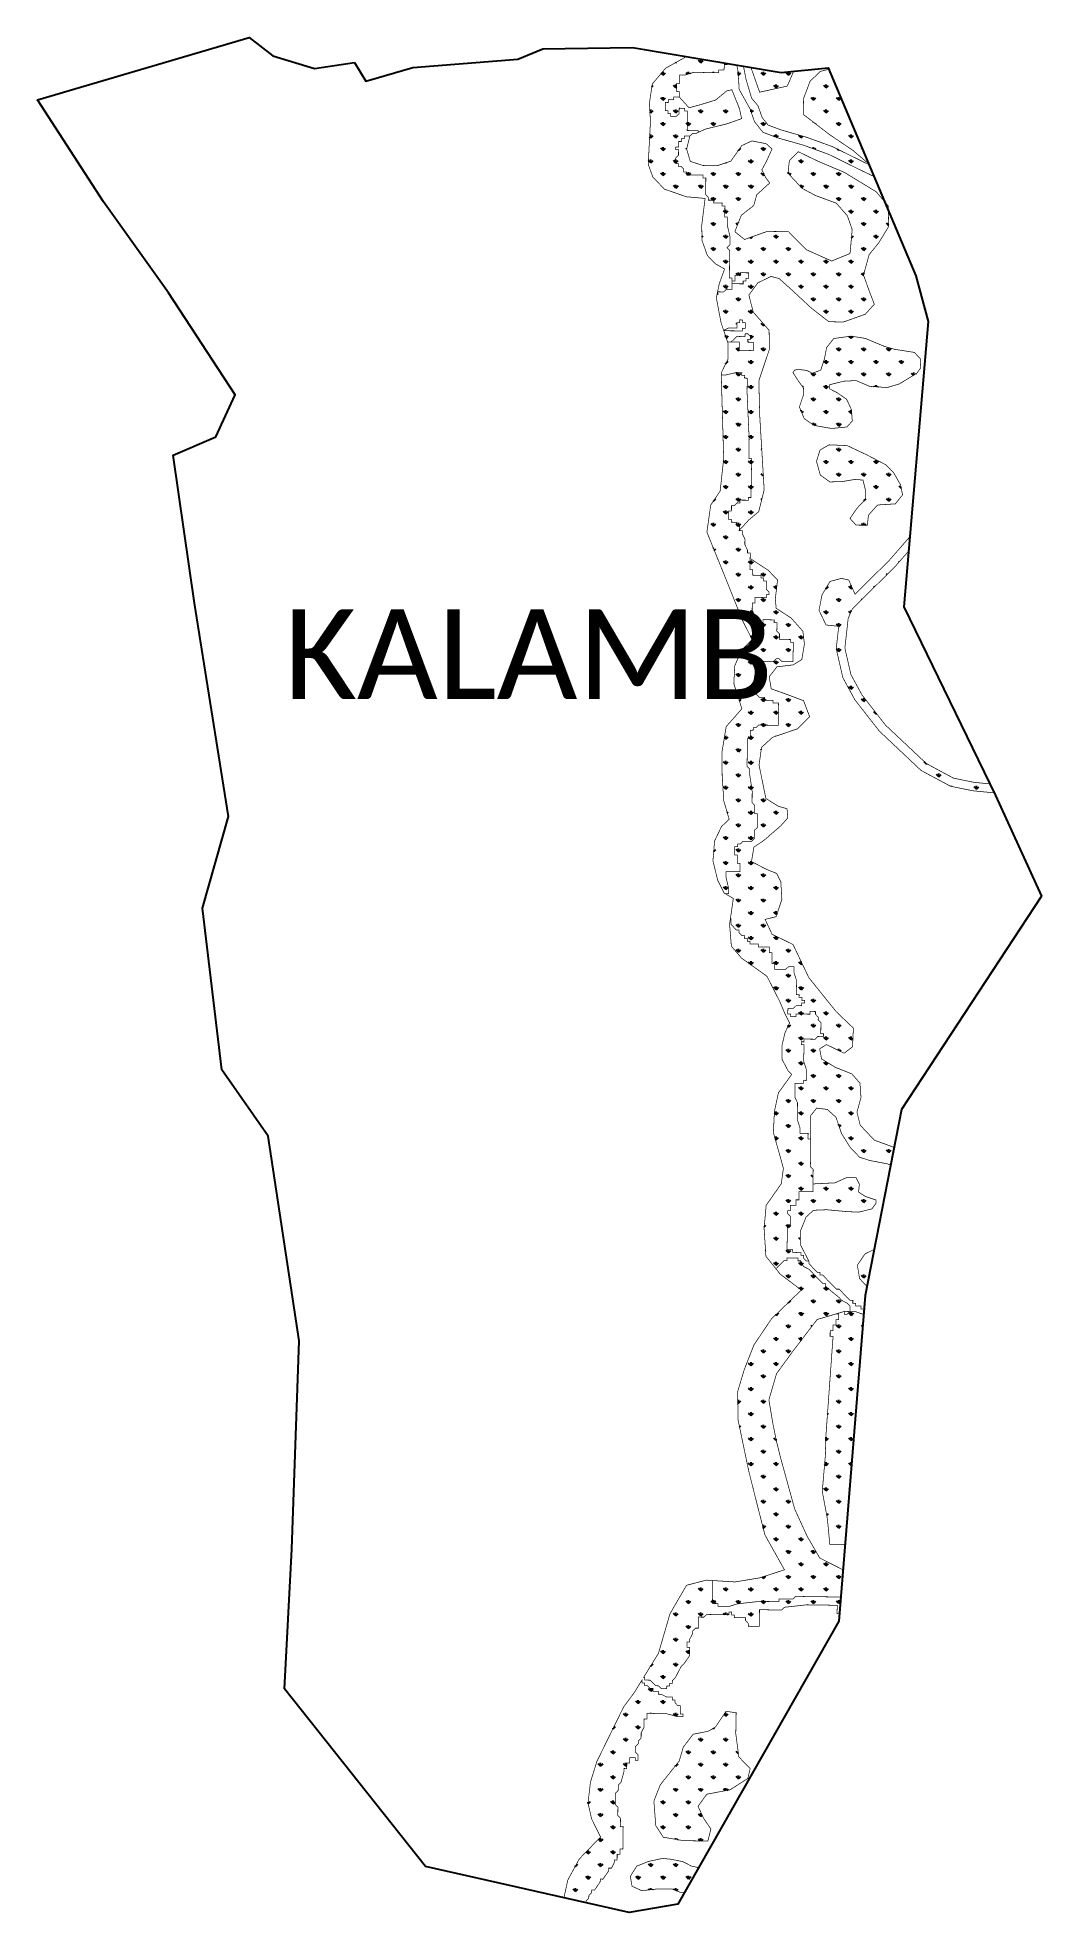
# Model space of a CAD drawing. Header units: metres. Extents: x 264685 to 266124, y 2146503 to 2149191.
import ezdxf

# ---------------------------------------------------------------- set-up
doc = ezdxf.new("R2010")
doc.units = ezdxf.units.M
for name, color, linetype in [('MANGROOVES BUFFER ZONE', 120, 'Continuous'), ('village', 3, 'Continuous'), ('VILLAGE NAME', 250, 'Continuous')]:
    doc.layers.add(name, color=color, linetype=linetype)
doc.styles.get("Standard").update_dxf_attribs({"font": 'simplex.shx'})

msp = doc.modelspace()

# ---------------------------------------------------------------- texts
at = {"layer": 'VILLAGE NAME', "insert": (265038.6, 2148371.2), "char_height": 128.647, "attachment_point": 1}
msp.add_mtext_dynamic_manual_height_columns('{\\fCalibri|b0|i0|c0|p34;KALAMB}', width=1149.767, gutter_width=643.2, heights=[0], dxfattribs=at)

# ---------------------------------------------------------------- hatches: boundary and pattern name
at = {"layer": 'MANGROOVES BUFFER ZONE'}
h = msp.add_hatch(dxfattribs=at)
h.set_pattern_fill('GRASS', color=256)
h.paths.add_polyline_path([(265673.4, 2149154), (265615.3, 2149163.8), (265585.2, 2149146.9), (265566.3, 2149124.4), (265562.2, 2149096.8), (265563.7, 2149070.8), (265560.5, 2149009.2), (265567.3, 2148990.6), (265584, 2148973.6), (265615.4, 2148962.7), (265642, 2148960.4), (265637.2, 2148921.8), (265637.6, 2148900.3), (265645.3, 2148878.5), (265656.8, 2148866.6), (265670, 2148859.2), (265662.3, 2148838), (265659.1, 2148822.5), (265660.5, 2148822.5), (265660.6, 2148826.5), (265664.6, 2148826.4), (265668.6, 2148826.4), (265672.6, 2148830.3), (265676.6, 2148830.2), (265680.5, 2148830.2), (265680.6, 2148834.1), (265680.7, 2148838.1), (265680.7, 2148842.1), (265680.8, 2148846.1), (265676.8, 2148846.1), (265676.9, 2148850.1), (265677, 2148858.1), (265677, 2148862), (265677.2, 2148874), (265677.3, 2148881.9), (265677.4, 2148885.9), (265673.5, 2148889.9), (265677.5, 2148893.8), (265677.6, 2148897.8), (265677.6, 2148901.8), (265677.7, 2148905.8), (265673.9, 2148921.7), (265674, 2148925.7), (265674.1, 2148929.7), (265674.1, 2148933.6), (265670.1, 2148933.7), (265670.2, 2148937.7), (265670.3, 2148941.7), (265670.3, 2148945.6), (265670.4, 2148949.6), (265666.4, 2148949.7), (265666.5, 2148953.6), (265662.5, 2148953.7), (265658.5, 2148953.8), (265654.5, 2148953.8), (265654.6, 2148957.8), (265650.6, 2148957.9), (265646.7, 2148957.9), (265646.7, 2148961.9), (265642.8, 2148965.9), (265642.9, 2148969.9), (265642.9, 2148973.9), (265643, 2148977.9), (265643, 2148981.8), (265643.1, 2148985.8), (265643.1, 2148989.8), (265639.2, 2148989.8), (265639.2, 2148993.8), (265635.3, 2148993.9), (265631.3, 2148993.9), (265627.3, 2148994), (265623.3, 2148994), (265619.4, 2148994.1), (265615.4, 2148994.2), (265615.4, 2148998.1), (265611.5, 2148998.2), (265611.5, 2149002.2), (265607.6, 2149006.2), (265603.6, 2149006.3), (265603.7, 2149010.2), (265599.7, 2149010.3), (265599.8, 2149014.3), (265599.8, 2149018.3), (265603.9, 2149022.2), (265603.9, 2149026.1), (265604, 2149030.1), (265600, 2149030.2), (265600.1, 2149034.2), (265604, 2149034.1), (265604.1, 2149038.1), (265604.2, 2149042), (265608.1, 2149042), (265608.2, 2149046), (265612.2, 2149045.9), (265612.2, 2149049.9), (265616.2, 2149049.8), (265620.2, 2149049.8), (265624.2, 2149053.7), (265628.2, 2149053.6), (265628.8, 2149053.6), (265632.2, 2149055.1), (265632.2, 2149057.5), (265628.3, 2149057.6), (265624.3, 2149057.7), (265620.3, 2149057.7), (265616.3, 2149057.8), (265616.4, 2149061.7), (265616.4, 2149065.7), (265616.5, 2149069.7), (265616.6, 2149073.7), (265616.6, 2149077.7), (265616.7, 2149081.6), (265616.7, 2149085.6), (265612.8, 2149085.7), (265612.8, 2149089.6), (265608.8, 2149089.7), (265604.9, 2149089.8), (265604.8, 2149085.8), (265604.8, 2149081.8), (265600.7, 2149077.9), (265596.7, 2149077.9), (265592.8, 2149078), (265592.8, 2149082), (265588.9, 2149082), (265588.9, 2149086), (265584.9, 2149086.1), (265585, 2149090.1), (265585.1, 2149094), (265585.1, 2149098), (265589.1, 2149097.9), (265589.2, 2149101.9), (265593.1, 2149101.9), (265597.1, 2149101.8), (265597.2, 2149105.8), (265601.1, 2149105.7), (265605.1, 2149105.7), (265605.2, 2149109.6), (265605.2, 2149113.6), (265601.3, 2149113.7), (265601.3, 2149117.6), (265601.4, 2149121.6), (265601.4, 2149125.6), (265605.4, 2149125.5), (265605.5, 2149129.5), (265605.5, 2149133.5), (265605.6, 2149137.5), (265609.6, 2149137.4), (265613.5, 2149137.3), (265625.5, 2149141.1), (265629.5, 2149141.1), (265633.5, 2149141), (265637.4, 2149141), (265645.4, 2149140.8), (265653.3, 2149140.7), (265657.3, 2149140.7), (265661.3, 2149140.6), (265661.3, 2149144.6), (265665.3, 2149144.5), (265669.3, 2149144.5), (265669.4, 2149148.4), (265669.4, 2149152.4), (265673.4, 2149152.4)])
h = msp.add_hatch(dxfattribs=at)
h.set_pattern_fill('GRASS', color=256)
h.paths.add_polyline_path([(265933.8, 2148454.7), (265935.6, 2148475.3), (265905.6, 2148441), (265857, 2148392.9), (265847.9, 2148413.2), (265837.5, 2148415.6), (265821.2, 2148411.2), (265809.7, 2148392.1), (265805.3, 2148369.9), (265815.3, 2148348.8), (265833.6, 2148346.8), (265830, 2148314.9), (265839.5, 2148273.1), (265856.6, 2148241.7), (265891.6, 2148196.8), (265951.7, 2148140.1), (265993.9, 2148117.5), (266025.3, 2148111.1), (266056.5, 2148108), (266050.2, 2148120.9), (266027.2, 2148123.2), (265998.1, 2148129.1), (265959, 2148150.2), (265900.7, 2148205.1), (265866.9, 2148248.5), (265851.1, 2148277.5), (265842.4, 2148315.6), (265847.1, 2148357.7), (265849.9, 2148364.6), (265853.1, 2148371.8), (265914.5, 2148432.6)])
h.paths.add_polyline_path([(265697, 2149150), (265687.3, 2149151.6), (265689.3, 2149142.5), (265690.9, 2149116.6), (265706.3, 2149089.1), (265712.9, 2149070.4), (265724.9, 2149055.2), (265747.1, 2149046.9), (265783.4, 2149036.6), (265819.6, 2149023.4), (265863.7, 2149001.6), (265884, 2148991.9), (265876.9, 2149008.9), (265869.1, 2149012.6), (265824.4, 2149034.7), (265787.1, 2149048.2), (265751, 2149058.6), (265732.4, 2149065.5), (265723.8, 2149076.4), (265717.9, 2149093.2), (265708.7, 2149104.1), (265700.7, 2149131.2)])
h = msp.add_hatch(dxfattribs=at)
h.set_pattern_fill('GRASS', color=256)
h.paths.add_polyline_path([(265768.9, 2149142.6), (265751, 2149140.8), (265707.7, 2149148.2), (265720.2, 2149112.7), (265759.9, 2149121.5)])
h = msp.add_hatch(dxfattribs=at)
h.set_pattern_fill('GRASS', color=256)
h.paths.add_polyline_path([(265819.2, 2149145.6), (265807, 2149142.4), (265792.5, 2149128.3), (265783, 2149103.2), (265783.4, 2149080.4), (265819.9, 2149052.3), (265854.1, 2149029.1), (265876.3, 2149010.2)])
h = msp.add_hatch(dxfattribs=at)
h.set_pattern_fill('GRASS', color=256)
h.paths.add_polyline_path([(265694.4, 2149074.8), (265691.3, 2149089.1), (265680.4, 2149116.2), (265673.1, 2149114.6), (265657.2, 2149101.5), (265637.1, 2149095.3), (265619, 2149090.3), (265605.1, 2149105.7), (265601.1, 2149105.7), (265597.2, 2149105.8), (265597.1, 2149101.8), (265593.1, 2149101.9), (265589.2, 2149101.9), (265589.1, 2149097.9), (265585.1, 2149098), (265585.1, 2149094), (265585, 2149090.1), (265584.9, 2149086.1), (265588.9, 2149086), (265588.9, 2149082), (265592.8, 2149082), (265592.8, 2149078), (265596.7, 2149077.9), (265600.7, 2149077.9), (265604.8, 2149081.8), (265604.8, 2149085.8), (265604.9, 2149089.8), (265608.8, 2149089.7), (265612.8, 2149089.6), (265612.8, 2149085.7), (265616.7, 2149085.6), (265616.7, 2149081.6), (265616.6, 2149077.7), (265616.6, 2149073.7), (265616.5, 2149069.7), (265616.4, 2149065.7), (265616.4, 2149061.7), (265616.3, 2149057.8), (265620.3, 2149057.7), (265624.3, 2149057.7), (265628.3, 2149057.6), (265632.2, 2149057.5), (265632.2, 2149055.1), (265642.6, 2149059.8), (265673.9, 2149067.5)])
h = msp.add_hatch(dxfattribs=at)
h.set_pattern_fill('GRASS', color=256)
h.paths.add_polyline_path([(265877.6, 2148826.9), (265869.1, 2148850.5), (265877.2, 2148879.8), (265890.8, 2148896.5), (265905.1, 2148920), (265904.7, 2148949.4), (265887.3, 2148969.9), (265841.7, 2148997.7), (265803.4, 2149013.9), (265775.6, 2149027.4), (265762.8, 2149014.3), (265760.9, 2148996.5), (265781, 2148974.9), (265800.3, 2148964.5), (265830.1, 2148953.6), (265845.9, 2148935.5), (265852.9, 2148915.8), (265849.8, 2148881.4), (265823.5, 2148870.6), (265787.2, 2148886.8), (265761.6, 2148912.7), (265731.1, 2148913.1), (265698.6, 2148901.5), (265684.7, 2148912.7), (265694, 2148936.3), (265711.8, 2148950.2), (265716, 2148965.6), (265734.6, 2148982.5), (265729.2, 2148989.8), (265723.4, 2149001.4), (265729.9, 2149013.4), (265738, 2149031.2), (265729.5, 2149038.9), (265709.1, 2149042.8), (265694.7, 2149036.2), (265678.9, 2149013.8), (265659.2, 2149007.2), (265639.1, 2149007.6), (265620.9, 2149013.4), (265615.5, 2149031.2), (265620.2, 2149049.8), (265616.2, 2149049.8), (265612.2, 2149049.9), (265612.2, 2149045.9), (265608.2, 2149046), (265608.1, 2149042), (265604.2, 2149042), (265604.1, 2149038.1), (265604, 2149034.1), (265600.1, 2149034.2), (265600, 2149030.2), (265604, 2149030.1), (265603.9, 2149026.1), (265603.9, 2149022.2), (265599.8, 2149018.3), (265599.8, 2149014.3), (265599.7, 2149010.3), (265603.7, 2149010.2), (265603.6, 2149006.3), (265607.6, 2149006.2), (265611.5, 2149002.2), (265611.5, 2148998.2), (265615.4, 2148998.1), (265615.4, 2148994.2), (265619.4, 2148994.1), (265623.3, 2148994), (265627.3, 2148994), (265631.3, 2148993.9), (265635.3, 2148993.9), (265639.2, 2148993.8), (265639.2, 2148989.8), (265643.1, 2148989.8), (265643.1, 2148985.8), (265643, 2148981.8), (265643, 2148977.9), (265642.9, 2148973.9), (265642.9, 2148969.9), (265642.8, 2148965.9), (265646.7, 2148961.9), (265646.7, 2148957.9), (265650.6, 2148957.9), (265654.6, 2148957.8), (265654.5, 2148953.8), (265658.5, 2148953.8), (265662.5, 2148953.7), (265666.5, 2148953.6), (265666.4, 2148949.7), (265670.4, 2148949.6), (265670.3, 2148945.6), (265670.3, 2148941.7), (265670.2, 2148937.7), (265670.1, 2148933.7), (265674.1, 2148933.6), (265674.1, 2148929.7), (265674, 2148925.7), (265673.9, 2148921.7), (265677.7, 2148905.8), (265677.6, 2148901.8), (265677.6, 2148897.8), (265677.5, 2148893.8), (265673.5, 2148889.9), (265677.4, 2148885.9), (265677.3, 2148881.9), (265677.2, 2148874), (265677, 2148862), (265677, 2148858.1), (265676.9, 2148850.1), (265676.8, 2148846.1), (265680.8, 2148846.1), (265680.7, 2148842.1), (265684.7, 2148842), (265684.7, 2148846), (265684.8, 2148850), (265688.8, 2148849.9), (265692.8, 2148849.9), (265692.8, 2148853.8), (265696.8, 2148853.8), (265700.8, 2148853.7), (265704.7, 2148853.7), (265704.7, 2148849.7), (265704.6, 2148845.7), (265700.6, 2148845.8), (265700.6, 2148841.8), (265696.6, 2148841.9), (265696.6, 2148837.9), (265692.6, 2148837.9), (265688.6, 2148838), (265684.6, 2148838.1), (265680.7, 2148838.1), (265680.6, 2148834.1), (265680.5, 2148830.2), (265676.6, 2148830.2), (265672.6, 2148830.3), (265668.6, 2148826.4), (265664.6, 2148826.4), (265660.6, 2148826.5), (265660.5, 2148822.5), (265659.1, 2148822.5), (265658.1, 2148818.1), (265664.9, 2148782.2), (265668.6, 2148771.1), (265675.7, 2148774.6), (265679.7, 2148774.5), (265683.7, 2148774.4), (265687.7, 2148774.4), (265687.7, 2148778.4), (265687.8, 2148782.3), (265691.8, 2148782.3), (265691.8, 2148786.3), (265695.8, 2148786.2), (265695.7, 2148782.2), (265699.7, 2148782.2), (265699.6, 2148778.2), (265699.6, 2148774.2), (265695.6, 2148774.3), (265695.6, 2148770.3), (265691.6, 2148770.4), (265687.6, 2148770.4), (265683.6, 2148770.5), (265679.7, 2148770.5), (265675.7, 2148770.6), (265671.7, 2148770.7), (265668.8, 2148770.7), (265674.2, 2148754.7), (265675.4, 2148754.7), (265679.4, 2148754.6), (265683.5, 2148758.5), (265687.5, 2148762.5), (265691.5, 2148762.4), (265695.4, 2148762.3), (265699.4, 2148762.3), (265699.5, 2148766.3), (265703.4, 2148766.2), (265707.4, 2148762.2), (265707.3, 2148758.2), (265703.3, 2148758.3), (265703.3, 2148754.3), (265707.2, 2148754.2), (265711.2, 2148754.2), (265711.2, 2148750.2), (265711.1, 2148746.2), (265711, 2148742.2), (265707.1, 2148742.3), (265703.1, 2148742.4), (265699.1, 2148742.4), (265695.1, 2148742.5), (265691.2, 2148742.5), (265691.2, 2148746.5), (265691.3, 2148750.5), (265691.3, 2148754.5), (265687.4, 2148754.5), (265683.4, 2148754.6), (265679.4, 2148754.6), (265675.4, 2148754.7), (265674.2, 2148754.7), (265674.8, 2148753), (265674.8, 2148729.9), (265665.2, 2148710.3), (265665.3, 2148707.1), (265670.8, 2148707), (265686.7, 2148710.8), (265690.7, 2148710.7), (265694.7, 2148710.7), (265694.6, 2148706.7), (265698.6, 2148706.6), (265698.5, 2148702.7), (265702.5, 2148702.6), (265702.4, 2148698.6), (265702.4, 2148694.6), (265702.3, 2148686.7), (265702.2, 2148682.7), (265705.2, 2148615.1), (265704.9, 2148599.2), (265704.9, 2148595.2), (265704.8, 2148591.2), (265704.8, 2148587.2), (265708.7, 2148587.2), (265708.7, 2148583.2), (265708.6, 2148579.2), (265708.6, 2148575.3), (265708.4, 2148563.3), (265708.2, 2148551.4), (265708.1, 2148547.4), (265708, 2148539.5), (265708, 2148535.5), (265707.9, 2148531.5), (265703.9, 2148531.6), (265703.9, 2148527.6), (265699.9, 2148527.7), (265695.9, 2148527.7), (265692, 2148527.8), (265691.9, 2148523.8), (265687.9, 2148523.9), (265683.9, 2148520), (265679.9, 2148520), (265679.9, 2148516), (265679.8, 2148512.1), (265675.8, 2148512.1), (265675.8, 2148508.1), (265675.7, 2148504.2), (265675.6, 2148500.2), (265679.6, 2148500.1), (265679.6, 2148496.2), (265683.5, 2148496.1), (265687.5, 2148496), (265687.4, 2148492.1), (265691.4, 2148492), (265691.4, 2148488), (265691.3, 2148484.8), (265705, 2148499.7), (265718.9, 2148511.3), (265726.7, 2148542.6), (265720.3, 2148649.7), (265719.1, 2148699.1), (265734.2, 2148744), (265733.8, 2148771.4), (265711, 2148797.5), (265704.8, 2148821.9), (265717.6, 2148839.3), (265736.5, 2148848.5), (265748.1, 2148845.5), (265766.3, 2148829.2), (265793.7, 2148803.7), (265819.3, 2148783.6), (265840.5, 2148783.2), (265871.8, 2148794.4), (265884.6, 2148808.7)])
h = msp.add_hatch(dxfattribs=at)
h.set_pattern_fill('GRASS', color=256)
h.paths.add_polyline_path([(265858.5, 2148699.2), (265877.9, 2148690.9), (265903, 2148689.2), (265920.2, 2148694.3), (265945.8, 2148709.8), (265951, 2148717.4), (265950.5, 2148730.7), (265941.9, 2148739.6), (265913.8, 2148744), (265899.1, 2148748.2), (265871.7, 2148759.7), (265851.1, 2148762.9), (265826.5, 2148759.5), (265816.1, 2148746.4), (265813.2, 2148730.5), (265807.8, 2148714.2), (265795.7, 2148709.6), (265787.8, 2148713.7), (265778.2, 2148714.9), (265770.6, 2148714.5), (265767.9, 2148710.8), (265775, 2148699.7), (265783.1, 2148688.4), (265782.9, 2148678.3), (265777.2, 2148661.4), (265784.1, 2148644.7), (265798.2, 2148634.9), (265823.5, 2148630.5), (265845.4, 2148632.7), (265853, 2148641.3), (265851.8, 2148657.5), (265844.9, 2148672.4), (265830.9, 2148682), (265820.6, 2148687.4), (265820.6, 2148693.3), (265841, 2148698.3)])
h = msp.add_hatch(dxfattribs=at)
h.set_pattern_fill('GRASS', color=256)
h.paths.add_polyline_path([(265706, 2148133.9), (265706, 2148137.9), (265706.1, 2148141.9), (265702.2, 2148145.9), (265702.2, 2148149.9), (265702.3, 2148153.9), (265702.6, 2148173.7), (265702.7, 2148177.7), (265702.7, 2148181.7), (265702.8, 2148185.7), (265706.8, 2148185.6), (265706.8, 2148189.6), (265706.9, 2148193.5), (265706.9, 2148197.5), (265710.9, 2148197.5), (265711, 2148201.4), (265714.9, 2148201.4), (265719, 2148205.3), (265722.9, 2148205.2), (265730.9, 2148205.1), (265742.8, 2148204.9), (265746.8, 2148204.9), (265747, 2148216.8), (265747.2, 2148228.7), (265747.2, 2148232.7), (265747.3, 2148236.7), (265743.3, 2148236.7), (265739.3, 2148236.8), (265739.4, 2148240.8), (265735.4, 2148240.8), (265731.4, 2148240.9), (265727.5, 2148241), (265727.5, 2148244.9), (265723.5, 2148245), (265719.6, 2148245.1), (265715.6, 2148249.1), (265711.7, 2148249.1), (265707.7, 2148249.2), (265712, 2148269), (265716.4, 2148296.8), (265720.3, 2148296.7), (265736.2, 2148296.5), (265740.2, 2148296.4), (265744.2, 2148300.4), (265748.2, 2148300.3), (265752.1, 2148296.3), (265756.1, 2148296.2), (265760.1, 2148296.1), (265764.1, 2148296.1), (265768, 2148296), (265768.1, 2148300), (265768.1, 2148304), (265768.2, 2148308), (265768.3, 2148311.9), (265768.3, 2148315.9), (265768.4, 2148319.9), (265768.4, 2148323.9), (265764.5, 2148323.9), (265764.5, 2148327.9), (265760.6, 2148328), (265756.6, 2148328), (265752.6, 2148328.1), (265748.6, 2148328.1), (265748.7, 2148332.1), (265748.7, 2148336.1), (265744.8, 2148340.1), (265744.9, 2148344.1), (265744.9, 2148348.1), (265745, 2148352), (265741, 2148352.1), (265741.1, 2148356.1), (265737.1, 2148356.1), (265733.1, 2148356.2), (265729.2, 2148356.3), (265725.2, 2148356.3), (265725.1, 2148352.3), (265721.2, 2148352.4), (265717.2, 2148352.5), (265717.2, 2148356.4), (265713.3, 2148356.5), (265713.3, 2148360.5), (265709.4, 2148364.5), (265709.5, 2148368.5), (265709.5, 2148372.4), (265709.6, 2148376.4), (265709.6, 2148380.4), (265713.6, 2148380.3), (265713.7, 2148384.3), (265713.7, 2148388.3), (265717.7, 2148388.2), (265721.7, 2148388.2), (265725.7, 2148388.1), (265729.6, 2148388.1), (265729.7, 2148392), (265733.7, 2148392), (265733.7, 2148395.9), (265729.8, 2148400), (265729.9, 2148407.9), (265730, 2148411.9), (265726, 2148412), (265726.1, 2148415.9), (265722.1, 2148416), (265722.2, 2148420), (265718.2, 2148420), (265714.2, 2148420.1), (265710.2, 2148420.2), (265710.3, 2148424.1), (265710.4, 2148428.1), (265706.4, 2148428.2), (265706.4, 2148432.1), (265706.5, 2148436.1), (265706.6, 2148440.1), (265706.6, 2148444.1), (265706.7, 2148448), (265706.7, 2148452), (265702.8, 2148452.1), (265702.8, 2148456.1), (265699, 2148464.1), (265699, 2148468), (265699.1, 2148472), (265695.2, 2148480), (265695.3, 2148484), (265690.7, 2148484.1), (265691.3, 2148484.8), (265691.4, 2148488), (265691.4, 2148492), (265687.4, 2148492.1), (265687.5, 2148496), (265683.5, 2148496.1), (265679.6, 2148496.2), (265679.6, 2148500.1), (265675.6, 2148500.2), (265675.7, 2148504.2), (265675.8, 2148508.1), (265675.8, 2148512.1), (265679.8, 2148512.1), (265679.9, 2148516), (265679.9, 2148520), (265683.9, 2148520), (265687.9, 2148523.9), (265691.9, 2148523.8), (265692, 2148527.8), (265695.9, 2148527.7), (265699.9, 2148527.7), (265703.9, 2148527.6), (265703.9, 2148531.6), (265707.9, 2148531.5), (265708, 2148535.5), (265708, 2148539.5), (265708.1, 2148547.4), (265708.2, 2148551.4), (265708.4, 2148563.3), (265708.6, 2148575.3), (265708.6, 2148579.2), (265708.7, 2148583.2), (265708.7, 2148587.2), (265704.8, 2148587.2), (265704.8, 2148591.2), (265704.9, 2148595.2), (265704.9, 2148599.2), (265705.2, 2148615.1), (265702.2, 2148682.7), (265702.3, 2148686.7), (265702.4, 2148694.6), (265702.4, 2148698.6), (265702.5, 2148702.6), (265698.5, 2148702.7), (265698.6, 2148706.6), (265694.6, 2148706.7), (265694.7, 2148710.7), (265690.7, 2148710.7), (265686.7, 2148710.8), (265670.8, 2148707), (265665.3, 2148707.1), (265665.8, 2148685.9), (265668.7, 2148587.3), (265663.6, 2148540.8), (265650.1, 2148520.7), (265644.6, 2148481.9), (265671.3, 2148416.1), (265695.4, 2148355.7), (265709.5, 2148327.8), (265694.4, 2148312.9), (265684.5, 2148290.1), (265683.2, 2148264.4), (265690.3, 2148242.9), (265694.7, 2148228.5), (265672.3, 2148203.1), (265666.2, 2148166.5), (265666.5, 2148133.2), (265668.8, 2148096.6), (265676.5, 2148070.3), (265665.5, 2148059.6), (265655.6, 2148039), (265653.3, 2148010.5), (265660.1, 2147982.6), (265669.1, 2147964.6), (265671, 2147963.4), (265675.6, 2147963.4), (265675.7, 2147967.4), (265675.7, 2147971.3), (265672, 2147987.3), (265672.1, 2147991.3), (265672.1, 2147995.2), (265676.1, 2147995.2), (265680.1, 2147995.1), (265684, 2147995.1), (265688, 2147995), (265692, 2147994.9), (265692.1, 2147998.9), (265692.1, 2148002.9), (265692.2, 2148006.9), (265688.2, 2148006.9), (265688.3, 2148010.9), (265688.3, 2148014.9), (265688.4, 2148018.9), (265684.4, 2148018.9), (265684.5, 2148022.9), (265684.5, 2148026.9), (265684.6, 2148030.8), (265688.6, 2148030.8), (265688.6, 2148034.8), (265692.6, 2148034.7), (265696.6, 2148038.6), (265704.6, 2148038.5), (265708.5, 2148038.4), (265712.6, 2148042.4), (265712.6, 2148046.3), (265712.7, 2148050.3), (265712.8, 2148054.3), (265716.8, 2148058.2), (265716.9, 2148062.2), (265716.9, 2148066.2), (265717, 2148070.1), (265717, 2148074.1), (265717.1, 2148078.1), (265713.1, 2148078.1), (265713.2, 2148082.1), (265713.2, 2148086.1), (265713.3, 2148090.1), (265709.4, 2148094.1), (265709.5, 2148102.1), (265709.5, 2148106), (265709.6, 2148110)])
h = msp.add_hatch(dxfattribs=at)
h.set_pattern_fill('GRASS', color=256)
h.paths.add_polyline_path([(265922.3, 2148549.5), (265912.4, 2148566.9), (265900.6, 2148578.7), (265874.2, 2148592.5), (265845.8, 2148605.9), (265819.8, 2148607.1), (265806.8, 2148599.6), (265801.7, 2148583.4), (265807.2, 2148563.7), (265821, 2148553.9), (265837.9, 2148554.3), (265856.5, 2148557.4), (265868.3, 2148556.6), (265871.8, 2148542.8), (265871.8, 2148528.7), (265860, 2148516.4), (265849.8, 2148501.5), (265858.4, 2148492), (265874.6, 2148491.6), (265876.2, 2148506.2), (265889.2, 2148520.8), (265914.8, 2148522.4), (265925.1, 2148535.4)])
h = msp.add_hatch(dxfattribs=at)
h.set_pattern_fill('GRASS', color=256)
h.paths.add_polyline_path([(265908.2, 2147574.4), (265913.2, 2147599.6), (265884.6, 2147610.1), (265864.4, 2147631.5), (265859.7, 2147650.2), (265865.5, 2147671.2), (265864, 2147691.9), (265852.3, 2147705.1), (265828.9, 2147714.4), (265809, 2147726.5), (265806.3, 2147740.9), (265816, 2147747.1), (265841.4, 2147734.7), (265853.4, 2147744), (265854.6, 2147770.7), (265830.1, 2147794.1), (265790.7, 2147843.1), (265768.1, 2147890.6), (265738.1, 2147905.2), (265728, 2147926.6), (265743.9, 2147930.5), (265752.1, 2147955.4), (265750.6, 2147980.3), (265744.7, 2147992.4), (265729.5, 2147998.6), (265708.5, 2148009.5), (265712, 2148030.2), (265726.4, 2148039.9), (265750.6, 2148060.9), (265760.6, 2148072.1), (265759.5, 2148085.3), (265747, 2148088.8), (265729.1, 2148100.1), (265719.4, 2148148), (265722.9, 2148173.3), (265738.8, 2148187.7), (265774.3, 2148199.8), (265791.8, 2148217.3), (265783.2, 2148240.2), (265756, 2148250.4), (265736.8, 2148257.2), (265733.9, 2148274.5), (265745.1, 2148288.8), (265768.3, 2148291.5), (265780.7, 2148299.3), (265784.4, 2148321.5), (265782.2, 2148339.8), (265765.6, 2148358.5), (265743.9, 2148372.7), (265742.7, 2148386.3), (265745.9, 2148413.3), (265732.5, 2148427.2), (265706.6, 2148444.1), (265706.6, 2148440.1), (265706.5, 2148436.1), (265706.4, 2148432.1), (265706.4, 2148428.2), (265710.4, 2148428.1), (265710.3, 2148424.1), (265710.2, 2148420.2), (265714.2, 2148420.1), (265718.2, 2148420), (265722.2, 2148420), (265722.1, 2148416), (265726.1, 2148415.9), (265726, 2148412), (265730, 2148411.9), (265729.9, 2148407.9), (265729.8, 2148400), (265733.7, 2148395.9), (265733.7, 2148392), (265729.7, 2148392), (265729.6, 2148388.1), (265725.7, 2148388.1), (265721.7, 2148388.2), (265717.7, 2148388.2), (265713.7, 2148388.3), (265713.7, 2148384.3), (265713.6, 2148380.3), (265709.6, 2148380.4), (265709.6, 2148376.4), (265709.5, 2148372.4), (265709.5, 2148368.5), (265709.4, 2148364.5), (265713.3, 2148360.5), (265713.3, 2148356.5), (265717.2, 2148356.4), (265717.2, 2148352.5), (265721.2, 2148352.4), (265725.1, 2148352.3), (265725.2, 2148356.3), (265729.2, 2148356.3), (265733.1, 2148356.2), (265737.1, 2148356.1), (265741.1, 2148356.1), (265741, 2148352.1), (265745, 2148352), (265744.9, 2148348.1), (265744.9, 2148344.1), (265744.8, 2148340.1), (265748.7, 2148336.1), (265748.7, 2148332.1), (265748.6, 2148328.1), (265752.6, 2148328.1), (265756.6, 2148328), (265760.6, 2148328), (265764.5, 2148327.9), (265764.5, 2148323.9), (265768.4, 2148323.9), (265768.4, 2148319.9), (265768.3, 2148315.9), (265768.3, 2148311.9), (265768.2, 2148308), (265768.1, 2148304), (265768.1, 2148300), (265768, 2148296), (265764.1, 2148296.1), (265760.1, 2148296.1), (265756.1, 2148296.2), (265752.1, 2148296.3), (265748.2, 2148300.3), (265744.2, 2148300.4), (265740.2, 2148296.4), (265736.2, 2148296.5), (265720.3, 2148296.7), (265716.4, 2148296.8), (265712, 2148269), (265707.7, 2148249.2), (265711.7, 2148249.1), (265715.6, 2148249.1), (265719.6, 2148245.1), (265723.5, 2148245), (265727.5, 2148244.9), (265727.5, 2148241), (265731.4, 2148240.9), (265735.4, 2148240.8), (265739.4, 2148240.8), (265739.3, 2148236.8), (265743.3, 2148236.7), (265747.3, 2148236.7), (265747.2, 2148232.7), (265747.2, 2148228.7), (265747, 2148216.8), (265746.8, 2148204.9), (265742.8, 2148204.9), (265730.9, 2148205.1), (265722.9, 2148205.2), (265719, 2148205.3), (265714.9, 2148201.4), (265711, 2148201.4), (265710.9, 2148197.5), (265706.9, 2148197.5), (265706.9, 2148193.5), (265706.8, 2148189.6), (265706.8, 2148185.6), (265702.8, 2148185.7), (265702.7, 2148181.7), (265702.7, 2148177.7), (265702.6, 2148173.7), (265702.3, 2148153.9), (265702.2, 2148149.9), (265702.2, 2148145.9), (265706.1, 2148141.9), (265706, 2148137.9), (265706, 2148133.9), (265709.6, 2148110), (265709.5, 2148106), (265709.5, 2148102.1), (265709.4, 2148094.1), (265713.3, 2148090.1), (265713.2, 2148086.1), (265713.2, 2148082.1), (265713.1, 2148078.1), (265717.1, 2148078.1), (265717, 2148074.1), (265717, 2148070.1), (265716.9, 2148066.2), (265716.9, 2148062.2), (265716.8, 2148058.2), (265712.8, 2148054.3), (265712.7, 2148050.3), (265712.6, 2148046.3), (265712.6, 2148042.4), (265708.5, 2148038.4), (265704.6, 2148038.5), (265696.6, 2148038.6), (265692.6, 2148034.7), (265688.6, 2148034.8), (265688.6, 2148030.8), (265684.6, 2148030.8), (265684.5, 2148026.9), (265684.5, 2148022.9), (265684.4, 2148018.9), (265688.4, 2148018.9), (265688.3, 2148014.9), (265688.3, 2148010.9), (265688.2, 2148006.9), (265692.2, 2148006.9), (265692.1, 2148002.9), (265692.1, 2147998.9), (265692, 2147994.9), (265688, 2147995), (265684, 2147995.1), (265680.1, 2147995.1), (265676.1, 2147995.2), (265672.1, 2147995.2), (265672.1, 2147991.3), (265672, 2147987.3), (265675.7, 2147971.3), (265675.7, 2147967.4), (265675.6, 2147963.4), (265671.7, 2147963.4), (265671.6, 2147963.1), (265682.5, 2147956.6), (265678.3, 2147927.6), (265679.1, 2147927.5), (265679, 2147923.6), (265679, 2147919.6), (265686.8, 2147911.5), (265690.8, 2147911.5), (265690.7, 2147907.5), (265694.6, 2147903.5), (265698.6, 2147903.4), (265698.5, 2147899.4), (265702.5, 2147899.4), (265702.4, 2147895.4), (265706.4, 2147895.3), (265706.4, 2147891.3), (265710.3, 2147891.3), (265714.3, 2147891.2), (265718.3, 2147891.2), (265718.2, 2147887.2), (265726.2, 2147887.1), (265730.2, 2147887), (265734.1, 2147887), (265734.1, 2147883), (265734, 2147879), (265738, 2147879), (265737.9, 2147875), (265737.9, 2147871), (265737.8, 2147867), (265737.8, 2147863), (265741.7, 2147863), (265741.7, 2147859), (265741.6, 2147855), (265745.6, 2147855), (265749.6, 2147854.9), (265753.5, 2147854.9), (265757.5, 2147854.8), (265761.5, 2147858.7), (265765.5, 2147858.7), (265769.5, 2147858.6), (265769.4, 2147854.6), (265769.4, 2147850.7), (265773.2, 2147838.7), (265772.9, 2147822.8), (265772.9, 2147818.8), (265776.9, 2147818.7), (265776.8, 2147814.8), (265780.8, 2147814.7), (265780.7, 2147810.7), (265784.7, 2147810.7), (265784.6, 2147806.7), (265780.6, 2147806.7), (265780.6, 2147802.8), (265776.6, 2147802.8), (265772.6, 2147802.9), (265768.6, 2147799), (265764.6, 2147799), (265760.7, 2147799.1), (265760.6, 2147795.1), (265760.5, 2147791.1), (265764.5, 2147791.1), (265764.5, 2147787.1), (265768.4, 2147787), (265772.4, 2147787), (265772.5, 2147791), (265776.4, 2147790.9), (265780.4, 2147790.8), (265792.3, 2147790.7), (265792.4, 2147794.6), (265796.4, 2147794.6), (265800.3, 2147794.5), (265800.3, 2147790.5), (265804.2, 2147786.5), (265804.1, 2147782.5), (265808.1, 2147778.5), (265808, 2147774.5), (265807.9, 2147766.6), (265807.8, 2147762.6), (265811.8, 2147762.5), (265811.7, 2147758.6), (265807.8, 2147758.6), (265803.8, 2147758.7), (265799.8, 2147754.8), (265791.8, 2147754.9), (265787.8, 2147754.9), (265783.9, 2147755), (265783.8, 2147751), (265779.8, 2147751.1), (265779.8, 2147747.1), (265783.7, 2147747.1), (265783.6, 2147739.1), (265783.6, 2147735.1), (265783.5, 2147731.1), (265783.4, 2147727.2), (265783.4, 2147723.2), (265787.2, 2147711.2), (265787.1, 2147703.3), (265787, 2147699.3), (265786.9, 2147695.3), (265783, 2147695.4), (265782.9, 2147691.4), (265778.9, 2147691.5), (265775, 2147691.5), (265771, 2147691.6), (265770.9, 2147687.6), (265770.9, 2147683.6), (265770.8, 2147679.6), (265770.7, 2147671.7), (265774.5, 2147663.7), (265774.5, 2147659.7), (265774.4, 2147655.7), (265774.2, 2147639.8), (265778, 2147627.8), (265777.9, 2147623.9), (265777.9, 2147619.9), (265781.9, 2147619.8), (265785.8, 2147619.8), (265789.8, 2147619.7), (265789.7, 2147615.7), (265789.7, 2147611.8), (265793.5, 2147611.7), (265793.5, 2147645.5), (265802, 2147656), (265817.2, 2147654.1), (265829.7, 2147642.8), (265837.5, 2147619.8), (265850.3, 2147599.2), (265863.6, 2147585.6), (265878, 2147580.9), (265902.9, 2147576.2)])
h = msp.add_hatch(dxfattribs=at)
h.set_pattern_fill('GRASS', color=256)
h.paths.add_polyline_path([(265796.9, 2147563.9), (265797, 2147567.9), (265793.1, 2147571.9), (265793.1, 2147575.9), (265793.2, 2147579.9), (265793.2, 2147583.9), (265793.5, 2147603.8), (265793.5, 2147611.7), (265789.7, 2147611.8), (265789.7, 2147615.7), (265789.8, 2147619.7), (265785.8, 2147619.8), (265781.9, 2147619.8), (265777.9, 2147619.9), (265777.9, 2147623.9), (265778, 2147627.8), (265774.2, 2147639.8), (265774.4, 2147655.7), (265774.5, 2147659.7), (265774.5, 2147663.7), (265770.7, 2147671.7), (265770.8, 2147679.6), (265770.9, 2147683.6), (265770.9, 2147687.6), (265771, 2147691.6), (265775, 2147691.5), (265778.9, 2147691.5), (265782.9, 2147691.4), (265783, 2147695.4), (265786.9, 2147695.3), (265787, 2147699.3), (265787.1, 2147703.3), (265787.2, 2147711.2), (265783.4, 2147723.2), (265783.4, 2147727.2), (265783.5, 2147731.1), (265783.6, 2147735.1), (265783.6, 2147739.1), (265783.7, 2147747.1), (265779.8, 2147747.1), (265779.8, 2147751.1), (265783.8, 2147751), (265783.9, 2147755), (265787.8, 2147754.9), (265791.8, 2147754.9), (265799.8, 2147754.8), (265803.8, 2147758.7), (265807.8, 2147758.6), (265811.7, 2147758.6), (265811.8, 2147762.5), (265807.8, 2147762.6), (265807.9, 2147766.6), (265808, 2147774.5), (265808.1, 2147778.5), (265804.1, 2147782.5), (265804.2, 2147786.5), (265800.3, 2147790.5), (265800.3, 2147794.5), (265796.4, 2147794.6), (265792.4, 2147794.6), (265792.3, 2147790.7), (265780.4, 2147790.8), (265776.4, 2147790.9), (265772.5, 2147791), (265772.4, 2147787), (265768.4, 2147787), (265764.5, 2147787.1), (265764.5, 2147791.1), (265760.5, 2147791.1), (265760.6, 2147795.1), (265760.7, 2147799.1), (265764.6, 2147799), (265768.6, 2147799), (265772.6, 2147802.9), (265776.6, 2147802.8), (265780.6, 2147802.8), (265780.6, 2147806.7), (265784.6, 2147806.7), (265784.7, 2147810.7), (265780.7, 2147810.7), (265780.8, 2147814.7), (265776.8, 2147814.8), (265776.9, 2147818.7), (265772.9, 2147818.8), (265772.9, 2147822.8), (265773.2, 2147838.7), (265769.4, 2147850.7), (265769.4, 2147854.6), (265769.5, 2147858.6), (265765.5, 2147858.7), (265761.5, 2147858.7), (265757.5, 2147854.8), (265753.5, 2147854.9), (265749.6, 2147854.9), (265745.6, 2147855), (265741.6, 2147855), (265741.7, 2147859), (265741.7, 2147863), (265737.8, 2147863), (265737.8, 2147867), (265737.9, 2147871), (265737.9, 2147875), (265738, 2147879), (265734, 2147879), (265734.1, 2147883), (265734.1, 2147887), (265730.2, 2147887), (265726.2, 2147887.1), (265718.2, 2147887.2), (265718.3, 2147891.2), (265714.3, 2147891.2), (265710.3, 2147891.3), (265706.4, 2147891.3), (265706.4, 2147895.3), (265702.4, 2147895.4), (265702.5, 2147899.4), (265698.5, 2147899.4), (265698.6, 2147903.4), (265694.6, 2147903.5), (265690.7, 2147907.5), (265690.8, 2147911.5), (265686.8, 2147911.5), (265679, 2147919.6), (265679, 2147923.6), (265679.1, 2147927.5), (265678.3, 2147927.6), (265677.1, 2147919.6), (265679.7, 2147888.2), (265694.1, 2147871.2), (265730.7, 2147845), (265749.3, 2147808.4), (265756.4, 2147791.4), (265763.1, 2147778), (265756.4, 2147763.5), (265752.2, 2147745.6), (265752.5, 2147725.7), (265760.9, 2147709.7), (265766.3, 2147704.5), (265747.1, 2147677.8), (265741.4, 2147651.1), (265739.9, 2147620.9), (265749.1, 2147588.5), (265754.3, 2147569.5), (265751.2, 2147547.5), (265729.6, 2147516.7), (265726.6, 2147483.4), (265729.2, 2147443.6), (265743.4, 2147425.8), (265751.3, 2147433.4), (265755.3, 2147437.3), (265759.3, 2147437.3), (265759.3, 2147441.2), (265763.3, 2147441.2), (265767.3, 2147441.1), (265771.2, 2147441.1), (265775.2, 2147441), (265775.2, 2147437), (265779.1, 2147437), (265783, 2147428.9), (265790.9, 2147424.9), (265806.5, 2147408.7), (265810.5, 2147404.7), (265814.4, 2147404.6), (265814.4, 2147400.6), (265834, 2147384.5), (265837.9, 2147380.4), (265845.8, 2147376.3), (265849.7, 2147372.3), (265849.7, 2147368.3), (265849.6, 2147364.3), (265853.6, 2147364.3), (265857.6, 2147364.2), (265869.4, 2147360.1), (265870, 2147368), (265869.6, 2147368), (265865.6, 2147368.1), (265865.6, 2147372.1), (265861.7, 2147372.1), (265857.7, 2147372.2), (265857.8, 2147376.1), (265853.8, 2147376.2), (265853.8, 2147380.2), (265849.9, 2147380.2), (265838.1, 2147392.3), (265834.2, 2147396.4), (265830.2, 2147396.4), (265810.6, 2147416.6), (265806.7, 2147416.7), (265806.7, 2147420.6), (265802.8, 2147420.7), (265794.9, 2147428.8), (265791, 2147432.8), (265791.1, 2147436.2), (265790.7, 2147436.8), (265787.1, 2147436.8), (265783.2, 2147440.9), (265783.2, 2147444.9), (265779.3, 2147444.9), (265779.3, 2147448.9), (265775.3, 2147448.9), (265771.4, 2147449), (265767.4, 2147449.1), (265767.4, 2147453), (265763.5, 2147453.1), (265759.5, 2147453.2), (265759.6, 2147457.1), (265759.6, 2147461.1), (265759.7, 2147465.1), (265759.7, 2147469.1), (265759.8, 2147473), (265759.9, 2147477), (265760, 2147488.9), (265764, 2147488.9), (265764.1, 2147492.9), (265764.1, 2147496.8), (265764.2, 2147500.8), (265760.3, 2147504.8), (265760.3, 2147508.8), (265764.3, 2147508.8), (265764.4, 2147512.7), (265764.4, 2147516.7), (265768.4, 2147516.6), (265772.4, 2147516.6), (265772.4, 2147520.6), (265772.5, 2147524.5), (265776.5, 2147524.5), (265776.5, 2147528.5), (265776.6, 2147532.4), (265776.6, 2147536.4), (265780.6, 2147536.3), (265784.6, 2147536.3), (265788.6, 2147536.2), (265792.5, 2147536.2), (265796.5, 2147536.1), (265796.6, 2147540.1), (265796.6, 2147544.1), (265796.7, 2147547.3), (265796.8, 2147556), (265796.9, 2147560)])
h = msp.add_hatch(dxfattribs=at)
h.set_pattern_fill('GRASS', color=256)
h.paths.add_polyline_path([(265862, 2147535.6), (265863.2, 2147546.9), (265858.5, 2147556.2), (265844.5, 2147556.2), (265828.1, 2147548.8), (265796.7, 2147547.3), (265796.6, 2147544.1), (265796.6, 2147540.1), (265796.5, 2147536.1), (265792.5, 2147536.2), (265788.6, 2147536.2), (265784.6, 2147536.3), (265780.6, 2147536.3), (265776.6, 2147536.4), (265776.6, 2147532.4), (265776.5, 2147528.5), (265776.5, 2147524.5), (265772.5, 2147524.5), (265772.4, 2147520.6), (265772.4, 2147516.6), (265768.4, 2147516.6), (265764.4, 2147516.7), (265764.4, 2147512.7), (265764.3, 2147508.8), (265760.3, 2147508.8), (265760.3, 2147504.8), (265764.2, 2147500.8), (265764.1, 2147496.8), (265764.1, 2147492.9), (265764, 2147488.9), (265760, 2147488.9), (265759.9, 2147477), (265759.8, 2147473), (265759.7, 2147469.1), (265759.7, 2147465.1), (265759.6, 2147461.1), (265759.6, 2147457.1), (265759.5, 2147453.2), (265763.5, 2147453.1), (265767.4, 2147453), (265767.4, 2147449.1), (265771.4, 2147449), (265775.3, 2147448.9), (265779.3, 2147448.9), (265779.3, 2147444.9), (265783.2, 2147444.9), (265783.2, 2147440.9), (265787.1, 2147436.8), (265790.7, 2147436.8), (265778.6, 2147460.1), (265778.6, 2147479.5), (265786.8, 2147499.8), (265797.3, 2147509.5), (265816.4, 2147510.3), (265845.2, 2147507.6), (265862, 2147506.8), (265881.1, 2147511.5), (265886.9, 2147519.2), (265886.9, 2147524.3), (265871.7, 2147529.4)])
h = msp.add_hatch(dxfattribs=at)
h.set_pattern_fill('GRASS', color=256)
h.paths.add_polyline_path([(265884.5, 2147453.4), (265871.2, 2147446.9), (265860.3, 2147430.8), (265863.5, 2147411.5), (265874.1, 2147400.1)])
h = msp.add_hatch(dxfattribs=at)
h.set_pattern_fill('GRASS', color=256)
h.paths.add_polyline_path([(265836.4, 2146955), (265839.6, 2146994), (265806.4, 2147010.9), (265788.4, 2147041.9), (265770.5, 2147081), (265749.8, 2147156.2), (265744.4, 2147178), (265739, 2147204.6), (265733.5, 2147237.7), (265744.4, 2147275.2), (265767.8, 2147307.3), (265802.6, 2147352.9), (265829.7, 2147360.9), (265841.7, 2147364.5), (265845.6, 2147364.4), (265849.6, 2147364.3), (265849.7, 2147368.3), (265849.7, 2147372.3), (265845.8, 2147376.3), (265837.9, 2147380.4), (265834, 2147384.5), (265814.4, 2147400.6), (265814.4, 2147404.6), (265810.5, 2147404.7), (265806.5, 2147408.7), (265790.9, 2147424.9), (265783, 2147428.9), (265779.1, 2147437), (265775.2, 2147437), (265775.2, 2147441), (265771.2, 2147441.1), (265767.3, 2147441.1), (265763.3, 2147441.2), (265759.3, 2147441.2), (265759.3, 2147437.3), (265755.3, 2147437.3), (265751.3, 2147433.4), (265743.4, 2147425.8), (265749.7, 2147417.9), (265779.9, 2147395.1), (265737.2, 2147353.8), (265712.1, 2147316.6), (265698, 2147280.6), (265688.7, 2147249.4), (265689.3, 2147208.8), (265704.7, 2147135.2), (265716.3, 2147089), (265727.9, 2147043.8), (265755.8, 2146994), (265720.2, 2146982.4), (265684.8, 2146976.6), (265653.1, 2146978.6), (265653, 2146977.6), (265652.9, 2146969.6), (265652.8, 2146961.7), (265652.7, 2146953.7), (265652.6, 2146949.7), (265656.6, 2146949.7), (265656.5, 2146945.7), (265660.5, 2146945.6), (265660.5, 2146941.7), (265664.4, 2146941.6), (265668.4, 2146941.6), (265672.4, 2146941.5), (265676.4, 2146941.4), (265688.3, 2146945.2), (265720.2, 2146948.7), (265724.2, 2146948.7), (265728.2, 2146948.6), (265744.1, 2146948.4), (265748, 2146948.3), (265748.1, 2146952.3), (265752.1, 2146952.2), (265756, 2146952.2), (265768, 2146952), (265772, 2146955.9), (265776, 2146955.9), (265779.9, 2146955.8), (265783.9, 2146955.7), (265791.9, 2146955.6), (265795.8, 2146955.6), (265799.8, 2146955.5), (265803.8, 2146955.4), (265819.7, 2146955.2), (265831.6, 2146955), (265835.6, 2146955)])
h = msp.add_hatch(dxfattribs=at)
h.set_pattern_fill('GRASS', color=256)
h.paths.add_polyline_path([(265866.3, 2147322.6), (265869.4, 2147360.1), (265857.6, 2147364.2), (265853.6, 2147364.3), (265849.6, 2147364.3), (265845.6, 2147360.4), (265841.6, 2147360.5), (265841.7, 2147364.5), (265829.7, 2147360.9), (265829.7, 2147360.7), (265833.7, 2147360.6), (265833.5, 2147352.6), (265829.6, 2147352.7), (265829.5, 2147348.7), (265829.5, 2147344.8), (265825.5, 2147344.8), (265825.4, 2147340.8), (265825.4, 2147336.9), (265821.4, 2147336.9), (265821.3, 2147332.9), (265821.3, 2147329), (265825.2, 2147328.9), (265825.2, 2147324.9), (265815.2, 2147185.9), (265815.1, 2147181.9), (265814.4, 2147162.1), (265814.8, 2147162.1), (265810, 2147106.5), (265817.4, 2147066.6), (265820.8, 2147030.7), (265842.6, 2147030.4), (265865.1, 2147307.8), (265865.6, 2147322.4)])
h = msp.add_hatch(dxfattribs=at)
h.set_pattern_fill('GRASS', color=256)
h.paths.add_polyline_path([(265834.5, 2146931.1), (265836.4, 2146955), (265835.6, 2146955), (265831.6, 2146955), (265819.7, 2146955.2), (265803.8, 2146955.4), (265799.8, 2146955.5), (265795.8, 2146955.6), (265791.9, 2146955.6), (265783.9, 2146955.7), (265779.9, 2146955.8), (265776, 2146955.9), (265772, 2146955.9), (265768, 2146952), (265756, 2146952.2), (265752.1, 2146952.2), (265748.1, 2146952.3), (265748, 2146948.3), (265744.1, 2146948.4), (265728.2, 2146948.6), (265724.2, 2146948.7), (265720.2, 2146948.7), (265688.3, 2146945.2), (265676.4, 2146941.4), (265672.4, 2146941.5), (265668.4, 2146941.6), (265664.4, 2146941.6), (265660.5, 2146941.7), (265660.5, 2146945.6), (265656.5, 2146945.7), (265656.6, 2146949.7), (265652.6, 2146949.7), (265652.7, 2146953.7), (265652.8, 2146961.7), (265652.9, 2146969.6), (265653.1, 2146978.6), (265644, 2146979.2), (265615.4, 2146971.8), (265591.6, 2146930.7), (265575.2, 2146874.3), (265554, 2146839.9), (265555.6, 2146839.8), (265555.5, 2146835.9), (265559.5, 2146835.8), (265563.5, 2146835.7), (265567.4, 2146831.7), (265571.3, 2146827.7), (265575.3, 2146827.6), (265579.2, 2146823.6), (265583.2, 2146823.5), (265587.1, 2146823.5), (265587.2, 2146827.4), (265591.2, 2146827.4), (265591.2, 2146831.4), (265595.2, 2146831.3), (265595.3, 2146835.3), (265599.3, 2146839.2), (265603.4, 2146847.1), (265607.5, 2146855), (265611.5, 2146858.9), (265619.7, 2146870.7), (265619.7, 2146874.7), (265619.8, 2146878.6), (265619.8, 2146882.6), (265615.9, 2146882.7), (265615.9, 2146886.7), (265616, 2146890.6), (265619.9, 2146890.6), (265620, 2146894.6), (265624.1, 2146902.4), (265624.2, 2146906.4), (265628.2, 2146910.3), (265632.2, 2146910.3), (265632.2, 2146914.3), (265632.3, 2146918.2), (265632.3, 2146922.2), (265632.4, 2146926.2), (265636.4, 2146926.1), (265640.4, 2146926.1), (265644.4, 2146930), (265656.3, 2146929.8), (265660.3, 2146929.7), (265672.2, 2146929.6), (265676.2, 2146929.5), (265676.2, 2146933.5), (265680.2, 2146933.4), (265680.2, 2146929.4), (265684.1, 2146929.4), (265684.1, 2146925.4), (265688.1, 2146925.4), (265692, 2146925.3), (265696, 2146925.2), (265700, 2146925.2), (265699.9, 2146921.2), (265703.8, 2146917.2), (265703.8, 2146913.2), (265707.8, 2146913.1), (265711.7, 2146913.1), (265715.7, 2146913), (265719.7, 2146913), (265719.7, 2146916.9), (265719.8, 2146920.9), (265719.9, 2146924.9), (265719.9, 2146928.9), (265720, 2146932.8), (265720, 2146936.8), (265724, 2146936.7), (265728, 2146936.7), (265732, 2146936.6), (265739.9, 2146936.5), (265743.9, 2146936.5), (265747.9, 2146936.4), (265751.8, 2146936.3), (265755.9, 2146940.3), (265787.7, 2146943.8), (265791.7, 2146943.7), (265795.7, 2146943.6), (265807.6, 2146943.5), (265819.5, 2146943.3), (265823.5, 2146943.2), (265827.5, 2146943.2), (265831.4, 2146943.1), (265831.4, 2146939.1), (265831.3, 2146935.2), (265831.3, 2146931.2)])
h = msp.add_hatch(dxfattribs=at)
h.set_pattern_fill('GRASS', color=256)
h.paths.add_polyline_path([(265439.7, 2146523.8), (265471.3, 2146516.7), (265471.3, 2146519), (265475.3, 2146522.9), (265475.4, 2146526.9), (265479.4, 2146530.8), (265479.5, 2146534.8), (265483.5, 2146534.7), (265491.6, 2146546.5), (265491.7, 2146550.5), (265495.6, 2146550.4), (265503.8, 2146562.3), (265503.8, 2146566.2), (265507.8, 2146566.2), (265511.9, 2146574.1), (265511.9, 2146578), (265515.9, 2146578), (265516, 2146582), (265516, 2146585.9), (265520, 2146585.9), (265520.1, 2146589.9), (265520.1, 2146593.8), (265524.1, 2146593.8), (265524.2, 2146597.7), (265524.2, 2146601.7), (265524.3, 2146605.7), (265524.3, 2146609.7), (265524.4, 2146613.6), (265524.5, 2146617.6), (265524.5, 2146621.6), (265524.6, 2146625.6), (265520.6, 2146625.6), (265520.7, 2146629.6), (265520.8, 2146637.6), (265516.9, 2146641.6), (265516.9, 2146645.6), (265517, 2146653.5), (265513.1, 2146657.6), (265513.2, 2146661.5), (265513.2, 2146665.5), (265513.3, 2146669.5), (265513.4, 2146673.5), (265517.4, 2146677.4), (265517.5, 2146681.3), (265517.5, 2146685.3), (265521.5, 2146689.2), (265525.8, 2146705.1), (265525.8, 2146709.1), (265529.8, 2146709), (265529.8, 2146713), (265529.9, 2146716.9), (265533.9, 2146716.9), (265533.9, 2146720.9), (265534, 2146724.8), (265538, 2146724.8), (265541.9, 2146724.7), (265541.9, 2146720.7), (265545.9, 2146720.7), (265545.9, 2146724.7), (265546, 2146728.6), (265542.1, 2146732.7), (265542.1, 2146736.7), (265542.2, 2146740.6), (265546.2, 2146744.5), (265546.3, 2146748.5), (265550.3, 2146752.4), (265550.4, 2146756.4), (265550.4, 2146760.4), (265554.5, 2146768.3), (265554.6, 2146776.2), (265554.7, 2146780.2), (265558.7, 2146780.1), (265558.7, 2146784.1), (265558.8, 2146788.1), (265562.8, 2146788), (265566.7, 2146788), (265570.7, 2146787.9), (265574.7, 2146787.9), (265578.7, 2146787.8), (265582.6, 2146787.7), (265586.6, 2146787.7), (265602.5, 2146783.5), (265606.4, 2146783.4), (265610.4, 2146783.4), (265610.5, 2146787.3), (265606.5, 2146787.4), (265606.6, 2146791.4), (265606.6, 2146795.3), (265606.7, 2146799.3), (265602.7, 2146799.4), (265598.8, 2146803.4), (265598.8, 2146807.4), (265594.9, 2146807.4), (265594.9, 2146811.4), (265590.9, 2146811.5), (265587, 2146811.5), (265579.1, 2146815.6), (265575.1, 2146815.7), (265575.2, 2146819.7), (265571.2, 2146819.7), (265567.2, 2146819.8), (265567.3, 2146823.8), (265563.3, 2146823.8), (265559.4, 2146827.9), (265555.4, 2146827.9), (265555.5, 2146831.9), (265551.5, 2146831.9), (265551.5, 2146835.8), (265541.1, 2146818.8), (265525.3, 2146797.4), (265486.8, 2146719), (265477.7, 2146689.6), (265474.2, 2146659.7), (265479.3, 2146636.9), (265492.2, 2146610.9), (265461.6, 2146579.3), (265445.2, 2146549.1)])
h = msp.add_hatch(dxfattribs=at)
h.set_pattern_fill('GRASS', color=256)
h.paths.add_polyline_path([(265706.6, 2146708.9), (265690.4, 2146725.7), (265686, 2146759.2), (265686.6, 2146789), (265672, 2146791.1), (265656.8, 2146768.4), (265646.5, 2146762.5), (265624.9, 2146758.2), (265610.8, 2146739.8), (265604.9, 2146719.8), (265577.8, 2146685.7), (265568.6, 2146662.4), (265571.3, 2146627.3), (265582.1, 2146610.5), (265611.4, 2146605.6), (265646, 2146605.1), (265650.3, 2146622.4), (265640, 2146637.5), (265631.9, 2146654.9), (265644.4, 2146672.2), (265677.9, 2146678.6), (265703.4, 2146694.9)])
h = msp.add_hatch(dxfattribs=at)
h.set_pattern_fill('GRASS', color=256)
h.paths.add_polyline_path([(265632.9, 2146567), (265622.5, 2146569.1), (265610.3, 2146575.5), (265593.7, 2146578.9), (265580.9, 2146580.2), (265560.9, 2146575.8), (265544, 2146569.1), (265534.9, 2146554.5), (265537.3, 2146540.3), (265551.1, 2146533.9), (265573.1, 2146536.3), (265594.8, 2146536.3), (265608, 2146530.9), (265612.3, 2146530.8)])

# ---------------------------------------------------------------- linework, layer by layer
at = {"color": 3, "flags": 128}
msp.add_lwpolyline([(265081.9, 2149146.7), (265139.4, 2149155.1)], dxfattribs=at)
at = {"layer": 'MANGROOVES BUFFER ZONE', "const_width": 1}
for points in [[(265615.3, 2149163.8), (265585.2, 2149146.9), (265566.3, 2149124.4), (265562.2, 2149096.8), (265563.7, 2149070.8), (265560.5, 2149009.2), (265567.3, 2148990.6), (265584, 2148973.6), (265615.4, 2148962.7), (265642, 2148960.4), (265637.2, 2148921.8), (265637.6, 2148900.3), (265645.3, 2148878.5), (265656.8, 2148866.6), (265670, 2148859.2), (265662.3, 2148838), (265659.1, 2148822.5), (265660.5, 2148822.5), (265660.6, 2148826.5), (265664.6, 2148826.4), (265668.6, 2148826.4), (265672.6, 2148830.3), (265676.6, 2148830.2), (265680.5, 2148830.2), (265680.6, 2148834.1), (265680.7, 2148838.1), (265680.7, 2148842.1), (265680.8, 2148846.1), (265676.8, 2148846.1), (265676.9, 2148850.1), (265677, 2148858.1), (265677, 2148862), (265677.2, 2148874), (265677.3, 2148881.9), (265677.4, 2148885.9), (265673.5, 2148889.9), (265677.5, 2148893.8), (265677.6, 2148897.8), (265677.6, 2148901.8), (265677.7, 2148905.8), (265673.9, 2148921.7), (265674, 2148925.7), (265674.1, 2148929.7), (265674.1, 2148933.6), (265670.1, 2148933.7), (265670.2, 2148937.7), (265670.3, 2148941.7), (265670.3, 2148945.6), (265670.4, 2148949.6), (265666.4, 2148949.7), (265666.5, 2148953.6), (265662.5, 2148953.7), (265658.5, 2148953.8), (265654.5, 2148953.8), (265654.6, 2148957.8), (265650.6, 2148957.9), (265646.7, 2148957.9), (265646.7, 2148961.9), (265642.8, 2148965.9), (265642.9, 2148969.9), (265642.9, 2148973.9), (265643, 2148977.9), (265643, 2148981.8), (265643.1, 2148985.8), (265643.1, 2148989.8), (265639.2, 2148989.8), (265639.2, 2148993.8), (265635.3, 2148993.9), (265631.3, 2148993.9), (265627.3, 2148994), (265623.3, 2148994), (265619.4, 2148994.1), (265615.4, 2148994.2), (265615.4, 2148998.1), (265611.5, 2148998.2), (265611.5, 2149002.2), (265607.6, 2149006.2), (265603.6, 2149006.3), (265603.7, 2149010.2), (265599.7, 2149010.3), (265599.8, 2149014.3), (265599.8, 2149018.3), (265603.9, 2149022.2), (265603.9, 2149026.1), (265604, 2149030.1), (265600, 2149030.2), (265600.1, 2149034.2), (265604, 2149034.1), (265604.1, 2149038.1), (265604.2, 2149042), (265608.1, 2149042), (265608.2, 2149046), (265612.2, 2149045.9), (265612.2, 2149049.9), (265616.2, 2149049.8), (265620.2, 2149049.8), (265624.2, 2149053.7), (265628.2, 2149053.6), (265628.8, 2149053.6), (265632.2, 2149055.1), (265632.2, 2149057.5), (265628.3, 2149057.6), (265624.3, 2149057.7), (265620.3, 2149057.7), (265616.3, 2149057.8), (265616.4, 2149061.7), (265616.4, 2149065.7), (265616.5, 2149069.7), (265616.6, 2149073.7), (265616.6, 2149077.7), (265616.7, 2149081.6), (265616.7, 2149085.6), (265612.8, 2149085.7), (265612.8, 2149089.6), (265608.8, 2149089.7), (265604.9, 2149089.8), (265604.8, 2149085.8), (265604.8, 2149081.8), (265600.7, 2149077.9), (265596.7, 2149077.9), (265592.8, 2149078), (265592.8, 2149082), (265588.9, 2149082), (265588.9, 2149086), (265584.9, 2149086.1), (265585, 2149090.1), (265585.1, 2149094), (265585.1, 2149098), (265589.1, 2149097.9), (265589.2, 2149101.9), (265593.1, 2149101.9), (265597.1, 2149101.8), (265597.2, 2149105.8), (265601.1, 2149105.7), (265605.1, 2149105.7), (265605.2, 2149109.6), (265605.2, 2149113.6), (265601.3, 2149113.7), (265601.3, 2149117.6), (265601.4, 2149121.6), (265601.4, 2149125.6), (265605.4, 2149125.5), (265605.5, 2149129.5), (265605.5, 2149133.5), (265605.6, 2149137.5), (265609.6, 2149137.4), (265613.5, 2149137.3), (265625.5, 2149141.1), (265629.5, 2149141.1), (265633.5, 2149141), (265637.4, 2149141), (265645.4, 2149140.8), (265653.3, 2149140.7), (265657.3, 2149140.7), (265661.3, 2149140.6), (265661.3, 2149144.6), (265665.3, 2149144.5), (265669.3, 2149144.5), (265669.4, 2149148.4), (265669.4, 2149152.4), (265673.4, 2149152.4), (265673.4, 2149154)], [(265687.3, 2149151.6), (265689.3, 2149142.5), (265690.9, 2149116.6), (265706.3, 2149089.1), (265712.9, 2149070.4), (265724.9, 2149055.2), (265747.1, 2149046.9), (265783.4, 2149036.6), (265819.6, 2149023.4), (265863.7, 2149001.6), (265884, 2148991.9)], [(265876.9, 2149008.9), (265869.1, 2149012.6), (265824.4, 2149034.7), (265787.1, 2149048.2), (265751, 2149058.6), (265732.4, 2149065.5), (265723.8, 2149076.4), (265717.9, 2149093.2), (265708.7, 2149104.1), (265700.7, 2149131.2), (265697, 2149150)], [(265707.7, 2149148.2), (265720.2, 2149112.7), (265759.9, 2149121.5), (265768.9, 2149142.6)], [(265819.2, 2149145.6), (265807, 2149142.4), (265792.5, 2149128.3), (265783, 2149103.2), (265783.4, 2149080.4), (265819.9, 2149052.3), (265854.1, 2149029.1), (265876.9, 2149009.7)], [(265935.6, 2148475.3), (265905.6, 2148441), (265857, 2148392.9), (265847.9, 2148413.2), (265837.5, 2148415.6), (265821.2, 2148411.2), (265809.7, 2148392.1), (265805.3, 2148369.9), (265815.3, 2148348.8), (265833.6, 2148346.8), (265830, 2148314.9), (265839.5, 2148273.1), (265856.6, 2148241.7), (265891.6, 2148196.8), (265951.7, 2148140.1), (265993.9, 2148117.5), (266025.3, 2148111.1), (266056.5, 2148108)], [(265913.2, 2147599.6), (265884.6, 2147610.1), (265864.4, 2147631.5), (265859.7, 2147650.2), (265865.5, 2147671.2), (265864, 2147691.9), (265852.3, 2147705.1), (265828.9, 2147714.4), (265809, 2147726.5), (265806.3, 2147740.9), (265816, 2147747.1), (265841.4, 2147734.7), (265853.4, 2147744), (265854.6, 2147770.7), (265830.1, 2147794.1), (265790.7, 2147843.1), (265768.1, 2147890.6), (265738.1, 2147905.2), (265728, 2147926.6), (265743.9, 2147930.5), (265752.1, 2147955.4), (265750.6, 2147980.3), (265744.7, 2147992.4), (265729.5, 2147998.6), (265708.5, 2148009.5), (265712, 2148030.2), (265726.4, 2148039.9), (265750.6, 2148060.9), (265760.6, 2148072.1), (265759.5, 2148085.3), (265747, 2148088.8), (265729.1, 2148100.1), (265719.4, 2148148), (265722.9, 2148173.3), (265738.8, 2148187.7), (265774.3, 2148199.8), (265791.8, 2148217.3), (265783.2, 2148240.2), (265756, 2148250.4), (265736.8, 2148257.2), (265733.9, 2148274.5), (265745.1, 2148288.8), (265768.3, 2148291.5), (265780.7, 2148299.3), (265784.4, 2148321.5), (265782.2, 2148339.8), (265765.6, 2148358.5), (265743.9, 2148372.7), (265742.7, 2148386.3), (265745.9, 2148413.3), (265732.5, 2148427.2), (265706.6, 2148444.1), (265706.6, 2148440.1), (265706.5, 2148436.1), (265706.4, 2148432.1), (265706.4, 2148428.2), (265710.4, 2148428.1), (265710.3, 2148424.1), (265710.2, 2148420.2), (265714.2, 2148420.1), (265718.2, 2148420), (265722.2, 2148420), (265722.1, 2148416), (265726.1, 2148415.9), (265726, 2148412), (265730, 2148411.9), (265729.9, 2148407.9), (265729.8, 2148400), (265733.7, 2148395.9), (265733.7, 2148392), (265729.7, 2148392), (265729.6, 2148388.1), (265725.7, 2148388.1), (265721.7, 2148388.2), (265717.7, 2148388.2), (265713.7, 2148388.3), (265713.7, 2148384.3), (265713.6, 2148380.3), (265709.6, 2148380.4), (265709.6, 2148376.4), (265709.5, 2148372.4), (265709.5, 2148368.5), (265709.4, 2148364.5), (265713.3, 2148360.5), (265713.3, 2148356.5), (265717.2, 2148356.4), (265717.2, 2148352.5), (265721.2, 2148352.4), (265725.1, 2148352.3), (265725.2, 2148356.3), (265729.2, 2148356.3), (265733.1, 2148356.2), (265737.1, 2148356.1), (265741.1, 2148356.1), (265741, 2148352.1), (265745, 2148352), (265744.9, 2148348.1), (265744.9, 2148344.1), (265744.8, 2148340.1), (265748.7, 2148336.1), (265748.7, 2148332.1), (265748.6, 2148328.1), (265752.6, 2148328.1), (265756.6, 2148328), (265760.6, 2148328), (265764.5, 2148327.9), (265764.5, 2148323.9), (265768.4, 2148323.9), (265768.4, 2148319.9), (265768.3, 2148315.9), (265768.3, 2148311.9), (265768.2, 2148308), (265768.1, 2148304), (265768.1, 2148300), (265768, 2148296), (265764.1, 2148296.1), (265760.1, 2148296.1), (265756.1, 2148296.2), (265752.1, 2148296.3), (265748.2, 2148300.3), (265744.2, 2148300.4), (265740.2, 2148296.4), (265736.2, 2148296.5), (265720.3, 2148296.7), (265716.4, 2148296.8), (265712, 2148269), (265707.7, 2148249.2), (265711.7, 2148249.1), (265715.6, 2148249.1), (265719.6, 2148245.1), (265723.5, 2148245), (265727.5, 2148244.9), (265727.5, 2148241), (265731.4, 2148240.9), (265735.4, 2148240.8), (265739.4, 2148240.8), (265739.3, 2148236.8), (265743.3, 2148236.7), (265747.3, 2148236.7), (265747.2, 2148232.7), (265747.2, 2148228.7), (265747, 2148216.8), (265746.8, 2148204.9), (265742.8, 2148204.9), (265730.9, 2148205.1), (265722.9, 2148205.2), (265719, 2148205.3), (265714.9, 2148201.4), (265711, 2148201.4), (265710.9, 2148197.5), (265706.9, 2148197.5), (265706.9, 2148193.5), (265706.8, 2148189.6), (265706.8, 2148185.6), (265702.8, 2148185.7), (265702.7, 2148181.7), (265702.7, 2148177.7), (265702.6, 2148173.7), (265702.3, 2148153.9), (265702.2, 2148149.9), (265702.2, 2148145.9), (265706.1, 2148141.9), (265706, 2148137.9), (265706, 2148133.9), (265709.6, 2148110), (265709.5, 2148106), (265709.5, 2148102.1), (265709.4, 2148094.1), (265713.3, 2148090.1), (265713.2, 2148086.1), (265713.2, 2148082.1), (265713.1, 2148078.1), (265717.1, 2148078.1), (265717, 2148074.1), (265717, 2148070.1), (265716.9, 2148066.2), (265716.9, 2148062.2), (265716.8, 2148058.2), (265712.8, 2148054.3), (265712.7, 2148050.3), (265712.6, 2148046.3), (265712.6, 2148042.4), (265708.5, 2148038.4), (265704.6, 2148038.5), (265696.6, 2148038.6), (265692.6, 2148034.7), (265688.6, 2148034.8), (265688.6, 2148030.8), (265684.6, 2148030.8), (265684.5, 2148026.9), (265684.5, 2148022.9), (265684.4, 2148018.9), (265688.4, 2148018.9), (265688.3, 2148014.9), (265688.3, 2148010.9), (265688.2, 2148006.9), (265692.2, 2148006.9), (265692.1, 2148002.9), (265692.1, 2147998.9), (265692, 2147994.9), (265688, 2147995), (265684, 2147995.1), (265680.1, 2147995.1), (265676.1, 2147995.2), (265672.1, 2147995.2), (265672.1, 2147991.3), (265672, 2147987.3), (265675.7, 2147971.3), (265675.7, 2147967.4), (265675.6, 2147963.4), (265671.7, 2147963.4), (265671.6, 2147963.1), (265682.5, 2147956.6), (265678.3, 2147927.6), (265679.1, 2147927.5), (265679, 2147923.6), (265679, 2147919.6), (265686.8, 2147911.5), (265690.8, 2147911.5), (265690.7, 2147907.5), (265694.6, 2147903.5), (265698.6, 2147903.4), (265698.5, 2147899.4), (265702.5, 2147899.4), (265702.4, 2147895.4), (265706.4, 2147895.3), (265706.4, 2147891.3), (265710.3, 2147891.3), (265714.3, 2147891.2), (265718.3, 2147891.2), (265718.2, 2147887.2), (265726.2, 2147887.1), (265730.2, 2147887), (265734.1, 2147887), (265734.1, 2147883), (265734, 2147879), (265738, 2147879), (265737.9, 2147875), (265737.9, 2147871), (265737.8, 2147867), (265737.8, 2147863), (265741.7, 2147863), (265741.7, 2147859), (265741.6, 2147855), (265745.6, 2147855), (265749.6, 2147854.9), (265753.5, 2147854.9), (265757.5, 2147854.8), (265761.5, 2147858.7), (265765.5, 2147858.7), (265769.5, 2147858.6), (265769.4, 2147854.6), (265769.4, 2147850.7), (265773.2, 2147838.7), (265772.9, 2147822.8), (265772.9, 2147818.8), (265776.9, 2147818.7), (265776.8, 2147814.8), (265780.8, 2147814.7), (265780.7, 2147810.7), (265784.7, 2147810.7), (265784.6, 2147806.7), (265780.6, 2147806.7), (265780.6, 2147802.8), (265776.6, 2147802.8), (265772.6, 2147802.9), (265768.6, 2147799), (265764.6, 2147799), (265760.7, 2147799.1), (265760.6, 2147795.1), (265760.5, 2147791.1), (265764.5, 2147791.1), (265764.5, 2147787.1), (265768.4, 2147787), (265772.4, 2147787), (265772.5, 2147791), (265776.4, 2147790.9), (265780.4, 2147790.8), (265792.3, 2147790.7), (265792.4, 2147794.6), (265796.4, 2147794.6), (265800.3, 2147794.5), (265800.3, 2147790.5), (265804.2, 2147786.5), (265804.1, 2147782.5), (265808.1, 2147778.5), (265808, 2147774.5), (265807.9, 2147766.6), (265807.8, 2147762.6), (265811.8, 2147762.5), (265811.7, 2147758.6), (265807.8, 2147758.6), (265803.8, 2147758.7), (265799.8, 2147754.8), (265791.8, 2147754.9), (265787.8, 2147754.9), (265783.9, 2147755), (265783.8, 2147751), (265779.8, 2147751.1), (265779.8, 2147747.1), (265783.7, 2147747.1), (265783.6, 2147739.1), (265783.6, 2147735.1), (265783.5, 2147731.1), (265783.4, 2147727.2), (265783.4, 2147723.2), (265787.2, 2147711.2), (265787.1, 2147703.3), (265787, 2147699.3), (265786.9, 2147695.3), (265783, 2147695.4), (265782.9, 2147691.4), (265778.9, 2147691.5), (265775, 2147691.5), (265771, 2147691.6), (265770.9, 2147687.6), (265770.9, 2147683.6), (265770.8, 2147679.6), (265770.7, 2147671.7), (265774.5, 2147663.7), (265774.5, 2147659.7), (265774.4, 2147655.7), (265774.2, 2147639.8), (265778, 2147627.8), (265777.9, 2147623.9), (265777.9, 2147619.9), (265781.9, 2147619.8), (265785.8, 2147619.8), (265789.8, 2147619.7), (265789.7, 2147615.7), (265789.7, 2147611.8), (265793.5, 2147611.7), (265793.5, 2147645.5), (265802, 2147656), (265817.2, 2147654.1), (265829.7, 2147642.8), (265837.5, 2147619.8), (265850.3, 2147599.2), (265863.6, 2147585.6), (265878, 2147580.9), (265902.9, 2147576.2), (265908.2, 2147574.4)], [(266050.2, 2148120.9), (266027.2, 2148123.2), (265998.1, 2148129.1), (265959, 2148150.2), (265900.7, 2148205.1), (265866.9, 2148248.5), (265851.1, 2148277.5), (265842.4, 2148315.6), (265847.1, 2148357.7), (265849.9, 2148364.6), (265853.1, 2148371.8), (265914.5, 2148432.6), (265933.8, 2148454.7)], [(265870, 2147368), (265869.6, 2147368), (265865.6, 2147368.1), (265865.6, 2147372.1), (265861.7, 2147372.1), (265857.7, 2147372.2), (265857.8, 2147376.1), (265853.8, 2147376.2), (265853.8, 2147380.2), (265849.9, 2147380.2), (265838.1, 2147392.3), (265834.2, 2147396.4), (265830.2, 2147396.4), (265810.6, 2147416.6), (265806.7, 2147416.7), (265806.7, 2147420.6), (265802.8, 2147420.7), (265794.9, 2147428.8), (265791, 2147432.8), (265791.1, 2147436.2), (265790.7, 2147436.8), (265787.1, 2147436.8), (265783.2, 2147440.9), (265783.2, 2147444.9), (265779.3, 2147444.9), (265779.3, 2147448.9), (265775.3, 2147448.9), (265771.4, 2147449), (265767.4, 2147449.1), (265767.4, 2147453), (265763.5, 2147453.1), (265759.5, 2147453.2), (265759.6, 2147457.1), (265759.6, 2147461.1), (265759.7, 2147465.1), (265759.7, 2147469.1), (265759.8, 2147473), (265759.9, 2147477), (265760, 2147488.9), (265764, 2147488.9), (265764.1, 2147492.9), (265764.1, 2147496.8), (265764.2, 2147500.8), (265760.3, 2147504.8), (265760.3, 2147508.8), (265764.3, 2147508.8), (265764.4, 2147512.7), (265764.4, 2147516.7), (265768.4, 2147516.6), (265772.4, 2147516.6), (265772.4, 2147520.6), (265772.5, 2147524.5), (265776.5, 2147524.5), (265776.5, 2147528.5), (265776.6, 2147532.4), (265776.6, 2147536.4), (265780.6, 2147536.3), (265784.6, 2147536.3), (265788.6, 2147536.2), (265792.5, 2147536.2), (265796.5, 2147536.1), (265796.6, 2147540.1), (265796.6, 2147544.1), (265796.8, 2147556), (265796.9, 2147560), (265796.9, 2147563.9), (265797, 2147567.9), (265793.1, 2147571.9), (265793.1, 2147575.9), (265793.2, 2147579.9), (265793.2, 2147583.9), (265793.5, 2147603.8), (265793.5, 2147611.7), (265789.7, 2147611.8), (265789.7, 2147615.7), (265789.8, 2147619.7), (265785.8, 2147619.8), (265781.9, 2147619.8), (265777.9, 2147619.9), (265777.9, 2147623.9), (265778, 2147627.8), (265774.2, 2147639.8), (265774.4, 2147655.7), (265774.5, 2147659.7), (265774.5, 2147663.7), (265770.7, 2147671.7), (265770.8, 2147679.6), (265770.9, 2147683.6), (265770.9, 2147687.6), (265771, 2147691.6), (265775, 2147691.5), (265778.9, 2147691.5), (265782.9, 2147691.4), (265783, 2147695.4), (265786.9, 2147695.3), (265787, 2147699.3), (265787.1, 2147703.3), (265787.2, 2147711.2), (265783.4, 2147723.2), (265783.4, 2147727.2), (265783.5, 2147731.1), (265783.6, 2147735.1), (265783.6, 2147739.1), (265783.7, 2147747.1), (265779.8, 2147747.1), (265779.8, 2147751.1), (265783.8, 2147751), (265783.9, 2147755), (265787.8, 2147754.9), (265791.8, 2147754.9), (265799.8, 2147754.8), (265803.8, 2147758.7), (265807.8, 2147758.6), (265811.7, 2147758.6), (265811.8, 2147762.5), (265807.8, 2147762.6), (265807.9, 2147766.6), (265808, 2147774.5), (265808.1, 2147778.5), (265804.1, 2147782.5), (265804.2, 2147786.5), (265800.3, 2147790.5), (265800.3, 2147794.5), (265796.4, 2147794.6), (265792.4, 2147794.6), (265792.3, 2147790.7), (265780.4, 2147790.8), (265776.4, 2147790.9), (265772.5, 2147791), (265772.4, 2147787), (265768.4, 2147787), (265764.5, 2147787.1), (265764.5, 2147791.1), (265760.5, 2147791.1), (265760.6, 2147795.1), (265760.7, 2147799.1), (265764.6, 2147799), (265768.6, 2147799), (265772.6, 2147802.9), (265776.6, 2147802.8), (265780.6, 2147802.8), (265780.6, 2147806.7), (265784.6, 2147806.7), (265784.7, 2147810.7), (265780.7, 2147810.7), (265780.8, 2147814.7), (265776.8, 2147814.8), (265776.9, 2147818.7), (265772.9, 2147818.8), (265772.9, 2147822.8), (265773.2, 2147838.7), (265769.4, 2147850.7), (265769.4, 2147854.6), (265769.5, 2147858.6), (265765.5, 2147858.7), (265761.5, 2147858.7), (265757.5, 2147854.8), (265753.5, 2147854.9), (265749.6, 2147854.9), (265745.6, 2147855), (265741.6, 2147855), (265741.7, 2147859), (265741.7, 2147863), (265737.8, 2147863), (265737.8, 2147867), (265737.9, 2147871), (265737.9, 2147875), (265738, 2147879), (265734, 2147879), (265734.1, 2147883), (265734.1, 2147887), (265730.2, 2147887), (265726.2, 2147887.1), (265718.2, 2147887.2), (265718.3, 2147891.2), (265714.3, 2147891.2), (265710.3, 2147891.3), (265706.4, 2147891.3), (265706.4, 2147895.3), (265702.4, 2147895.4), (265702.5, 2147899.4), (265698.5, 2147899.4), (265698.6, 2147903.4), (265694.6, 2147903.5), (265690.7, 2147907.5), (265690.8, 2147911.5), (265686.8, 2147911.5), (265679, 2147919.6), (265679, 2147923.6), (265679.1, 2147927.5), (265678.3, 2147927.6), (265677.1, 2147919.6), (265679.7, 2147888.2), (265694.1, 2147871.2), (265730.7, 2147845), (265749.3, 2147808.4), (265756.4, 2147791.4), (265763.1, 2147778), (265756.4, 2147763.5), (265752.2, 2147745.6), (265752.5, 2147725.7), (265760.9, 2147709.7), (265766.3, 2147704.5), (265747.1, 2147677.8), (265741.4, 2147651.1), (265739.9, 2147620.9), (265749.1, 2147588.5), (265754.3, 2147569.5), (265751.2, 2147547.5), (265729.6, 2147516.7), (265726.6, 2147483.4), (265729.2, 2147443.6), (265743.4, 2147425.8), (265751.3, 2147433.4), (265755.3, 2147437.3), (265759.3, 2147437.3), (265759.3, 2147441.2), (265763.3, 2147441.2), (265767.3, 2147441.1), (265771.2, 2147441.1), (265775.2, 2147441), (265775.2, 2147437), (265779.1, 2147437), (265783, 2147428.9), (265790.9, 2147424.9), (265806.5, 2147408.7), (265810.5, 2147404.7), (265814.4, 2147404.6), (265814.4, 2147400.6), (265834, 2147384.5), (265837.9, 2147380.4), (265845.8, 2147376.3), (265849.7, 2147372.3), (265849.7, 2147368.3), (265849.6, 2147364.3), (265853.6, 2147364.3), (265857.6, 2147364.2), (265869.4, 2147360.1)], [(265884.5, 2147453.4), (265871.2, 2147446.9), (265860.3, 2147430.8), (265863.5, 2147411.5), (265874.1, 2147400.1)], [(265839.6, 2146994), (265806.4, 2147010.9), (265788.4, 2147041.9), (265770.5, 2147081), (265749.8, 2147156.2), (265744.4, 2147178), (265739, 2147204.6), (265733.5, 2147237.7), (265744.4, 2147275.2), (265767.8, 2147307.3), (265802.6, 2147352.9), (265829.7, 2147360.9), (265841.7, 2147364.5), (265845.6, 2147364.4), (265849.6, 2147364.3), (265849.7, 2147368.3), (265849.7, 2147372.3), (265845.8, 2147376.3), (265837.9, 2147380.4), (265834, 2147384.5), (265814.4, 2147400.6), (265814.4, 2147404.6), (265810.5, 2147404.7), (265806.5, 2147408.7), (265790.9, 2147424.9), (265783, 2147428.9), (265779.1, 2147437), (265775.2, 2147437), (265775.2, 2147441), (265771.2, 2147441.1), (265767.3, 2147441.1), (265763.3, 2147441.2), (265759.3, 2147441.2), (265759.3, 2147437.3), (265755.3, 2147437.3), (265751.3, 2147433.4), (265743.4, 2147425.8), (265749.7, 2147417.9), (265779.9, 2147395.1), (265737.2, 2147353.8), (265712.1, 2147316.6), (265698, 2147280.6), (265688.7, 2147249.4), (265689.3, 2147208.8), (265704.7, 2147135.2), (265716.3, 2147089), (265727.9, 2147043.8), (265755.8, 2146994), (265720.2, 2146982.4), (265684.8, 2146976.6), (265653.1, 2146978.6), (265653, 2146977.6), (265652.9, 2146969.6), (265652.8, 2146961.7), (265652.7, 2146953.7), (265652.6, 2146949.7), (265656.6, 2146949.7), (265656.5, 2146945.7), (265660.5, 2146945.6), (265660.5, 2146941.7), (265664.4, 2146941.6), (265668.4, 2146941.6), (265672.4, 2146941.5), (265676.4, 2146941.4), (265688.3, 2146945.2), (265720.2, 2146948.7), (265724.2, 2146948.7), (265728.2, 2146948.6), (265744.1, 2146948.4), (265748, 2146948.3), (265748.1, 2146952.3), (265752.1, 2146952.2), (265756, 2146952.2), (265768, 2146952), (265772, 2146955.9), (265776, 2146955.9), (265779.9, 2146955.8), (265783.9, 2146955.7), (265791.9, 2146955.6), (265795.8, 2146955.6), (265799.8, 2146955.5), (265803.8, 2146955.4), (265819.7, 2146955.2), (265831.6, 2146955), (265835.6, 2146955), (265836.4, 2146955)], [(265869.4, 2147360.1), (265857.6, 2147364.2), (265853.6, 2147364.3), (265849.6, 2147364.3), (265845.6, 2147360.4), (265841.6, 2147360.5), (265841.7, 2147364.5), (265829.7, 2147360.9), (265829.7, 2147360.7), (265833.7, 2147360.6), (265833.5, 2147352.6), (265829.6, 2147352.7), (265829.5, 2147348.7), (265829.5, 2147344.8), (265825.5, 2147344.8), (265825.4, 2147340.8), (265825.4, 2147336.9), (265821.4, 2147336.9), (265821.3, 2147332.9), (265821.3, 2147329), (265825.2, 2147328.9), (265825.2, 2147324.9), (265815.2, 2147185.9), (265815.1, 2147181.9), (265814.4, 2147162.1), (265814.8, 2147162.1), (265810, 2147106.5), (265817.4, 2147066.6), (265820.8, 2147030.7), (265842.6, 2147030.4)], [(265865.1, 2147307.8), (265865.6, 2147322.4), (265866.3, 2147322.6)], [(265836.4, 2146955), (265835.6, 2146955), (265831.6, 2146955), (265819.7, 2146955.2), (265803.8, 2146955.4), (265799.8, 2146955.5), (265795.8, 2146955.6), (265791.9, 2146955.6), (265783.9, 2146955.7), (265779.9, 2146955.8), (265776, 2146955.9), (265772, 2146955.9), (265768, 2146952), (265756, 2146952.2), (265752.1, 2146952.2), (265748.1, 2146952.3), (265748, 2146948.3), (265744.1, 2146948.4), (265728.2, 2146948.6), (265724.2, 2146948.7), (265720.2, 2146948.7), (265688.3, 2146945.2), (265676.4, 2146941.4), (265672.4, 2146941.5), (265668.4, 2146941.6), (265664.4, 2146941.6), (265660.5, 2146941.7), (265660.5, 2146945.6), (265656.5, 2146945.7), (265656.6, 2146949.7), (265652.6, 2146949.7), (265652.7, 2146953.7), (265652.8, 2146961.7), (265652.9, 2146969.6), (265653.1, 2146978.6), (265644, 2146979.2), (265615.4, 2146971.8), (265591.6, 2146930.7), (265575.2, 2146874.3), (265554, 2146839.9), (265555.6, 2146839.8), (265555.5, 2146835.9), (265559.5, 2146835.8), (265563.5, 2146835.7), (265567.4, 2146831.7), (265571.3, 2146827.7), (265575.3, 2146827.6), (265579.2, 2146823.6), (265583.2, 2146823.5), (265587.1, 2146823.5), (265587.2, 2146827.4), (265591.2, 2146827.4), (265591.2, 2146831.4), (265595.2, 2146831.3), (265595.3, 2146835.3), (265599.3, 2146839.2), (265603.4, 2146847.1), (265607.5, 2146855), (265611.5, 2146858.9), (265619.7, 2146870.7), (265619.7, 2146874.7), (265619.8, 2146878.6), (265619.8, 2146882.6), (265615.9, 2146882.7), (265615.9, 2146886.7), (265616, 2146890.6), (265619.9, 2146890.6), (265620, 2146894.6), (265624.1, 2146902.4), (265624.2, 2146906.4), (265628.2, 2146910.3), (265632.2, 2146910.3), (265632.2, 2146914.3), (265632.3, 2146918.2), (265632.3, 2146922.2), (265632.4, 2146926.2), (265636.4, 2146926.1), (265640.4, 2146926.1), (265644.4, 2146930), (265656.3, 2146929.8), (265660.3, 2146929.7), (265672.2, 2146929.6), (265676.2, 2146929.5), (265676.2, 2146933.5), (265680.2, 2146933.4), (265680.2, 2146929.4), (265684.1, 2146929.4), (265684.1, 2146925.4), (265688.1, 2146925.4), (265692, 2146925.3), (265696, 2146925.2), (265700, 2146925.2), (265699.9, 2146921.2), (265703.8, 2146917.2), (265703.8, 2146913.2), (265707.8, 2146913.1), (265711.7, 2146913.1), (265715.7, 2146913), (265719.7, 2146913), (265719.7, 2146916.9), (265719.8, 2146920.9), (265719.9, 2146924.9), (265719.9, 2146928.9), (265720, 2146932.8), (265720, 2146936.8), (265724, 2146936.7), (265728, 2146936.7), (265732, 2146936.6), (265739.9, 2146936.5), (265743.9, 2146936.5), (265747.9, 2146936.4), (265751.8, 2146936.3), (265755.9, 2146940.3), (265787.7, 2146943.8), (265791.7, 2146943.7), (265795.7, 2146943.6), (265807.6, 2146943.5), (265819.5, 2146943.3), (265823.5, 2146943.2), (265827.5, 2146943.2), (265831.4, 2146943.1), (265831.4, 2146939.1), (265831.3, 2146935.2), (265831.3, 2146931.2), (265834.5, 2146931.1)], [(265471.3, 2146516.7), (265471.3, 2146519), (265475.3, 2146522.9), (265475.4, 2146526.9), (265479.4, 2146530.8), (265479.5, 2146534.8), (265483.5, 2146534.7), (265491.6, 2146546.5), (265491.7, 2146550.5), (265495.6, 2146550.4), (265503.8, 2146562.3), (265503.8, 2146566.2), (265507.8, 2146566.2), (265511.9, 2146574.1), (265511.9, 2146578), (265515.9, 2146578), (265516, 2146582), (265516, 2146585.9), (265520, 2146585.9), (265520.1, 2146589.9), (265520.1, 2146593.8), (265524.1, 2146593.8), (265524.2, 2146597.7), (265524.2, 2146601.7), (265524.3, 2146605.7), (265524.3, 2146609.7), (265524.4, 2146613.6), (265524.5, 2146617.6), (265524.5, 2146621.6), (265524.6, 2146625.6), (265520.6, 2146625.6), (265520.7, 2146629.6), (265520.8, 2146637.6), (265516.9, 2146641.6), (265516.9, 2146645.6), (265517, 2146653.5), (265513.1, 2146657.6), (265513.2, 2146661.5), (265513.2, 2146665.5), (265513.3, 2146669.5), (265513.4, 2146673.5), (265517.4, 2146677.4), (265517.5, 2146681.3), (265517.5, 2146685.3), (265521.5, 2146689.2), (265525.8, 2146705.1), (265525.8, 2146709.1), (265529.8, 2146709), (265529.8, 2146713), (265529.9, 2146716.9), (265533.9, 2146716.9), (265533.9, 2146720.9), (265534, 2146724.8), (265538, 2146724.8), (265541.9, 2146724.7), (265541.9, 2146720.7), (265545.9, 2146720.7), (265545.9, 2146724.7), (265546, 2146728.6), (265542.1, 2146732.7), (265542.1, 2146736.7), (265542.2, 2146740.6), (265546.2, 2146744.5), (265546.3, 2146748.5), (265550.3, 2146752.4), (265550.4, 2146756.4), (265550.4, 2146760.4), (265554.5, 2146768.3), (265554.6, 2146776.2), (265554.7, 2146780.2), (265558.7, 2146780.1), (265558.7, 2146784.1), (265558.8, 2146788.1), (265562.8, 2146788), (265566.7, 2146788), (265570.7, 2146787.9), (265574.7, 2146787.9), (265578.7, 2146787.8), (265582.6, 2146787.7), (265586.6, 2146787.7), (265602.5, 2146783.5), (265606.4, 2146783.4), (265610.4, 2146783.4), (265610.5, 2146787.3), (265606.5, 2146787.4), (265606.6, 2146791.4), (265606.6, 2146795.3), (265606.7, 2146799.3), (265602.7, 2146799.4), (265598.8, 2146803.4), (265598.8, 2146807.4), (265594.9, 2146807.4), (265594.9, 2146811.4), (265590.9, 2146811.5), (265587, 2146811.5), (265579.1, 2146815.6), (265575.1, 2146815.7), (265575.2, 2146819.7), (265571.2, 2146819.7), (265567.2, 2146819.8), (265567.3, 2146823.8), (265563.3, 2146823.8), (265559.4, 2146827.9), (265555.4, 2146827.9), (265555.5, 2146831.9), (265551.5, 2146831.9), (265551.5, 2146835.8), (265541.1, 2146818.8), (265525.3, 2146797.4), (265486.8, 2146719), (265477.7, 2146689.6), (265474.2, 2146659.7), (265479.3, 2146636.9), (265492.2, 2146610.9), (265461.6, 2146579.3), (265445.2, 2146549.1), (265439.7, 2146523.8)], [(265632.9, 2146567), (265622.5, 2146569.1), (265610.3, 2146575.5), (265593.7, 2146578.9), (265580.9, 2146580.2), (265560.9, 2146575.8), (265544, 2146569.1), (265534.9, 2146554.5), (265537.3, 2146540.3), (265551.1, 2146533.9), (265573.1, 2146536.3), (265594.8, 2146536.3), (265608, 2146530.9), (265612.3, 2146530.8)]]:
    msp.add_lwpolyline(points, dxfattribs=at)
for points in [[(265694.4, 2149074.8), (265691.3, 2149089.1), (265680.4, 2149116.2), (265673.1, 2149114.6), (265657.2, 2149101.5), (265637.1, 2149095.3), (265619, 2149090.3), (265605.1, 2149105.7), (265601.1, 2149105.7), (265597.2, 2149105.8), (265597.1, 2149101.8), (265593.1, 2149101.9), (265589.2, 2149101.9), (265589.1, 2149097.9), (265585.1, 2149098), (265585.1, 2149094), (265585, 2149090.1), (265584.9, 2149086.1), (265588.9, 2149086), (265588.9, 2149082), (265592.8, 2149082), (265592.8, 2149078), (265596.7, 2149077.9), (265600.7, 2149077.9), (265604.8, 2149081.8), (265604.8, 2149085.8), (265604.9, 2149089.8), (265608.8, 2149089.7), (265612.8, 2149089.6), (265612.8, 2149085.7), (265616.7, 2149085.6), (265616.7, 2149081.6), (265616.6, 2149077.7), (265616.6, 2149073.7), (265616.5, 2149069.7), (265616.4, 2149065.7), (265616.4, 2149061.7), (265616.3, 2149057.8), (265620.3, 2149057.7), (265624.3, 2149057.7), (265628.3, 2149057.6), (265632.2, 2149057.5), (265632.2, 2149055.1), (265642.6, 2149059.8), (265673.9, 2149067.5), (265694.4, 2149074.8)], [(265877.6, 2148826.9), (265869.1, 2148850.5), (265877.2, 2148879.8), (265890.8, 2148896.5), (265905.1, 2148920), (265904.7, 2148949.4), (265887.3, 2148969.9), (265841.7, 2148997.7), (265803.4, 2149013.9), (265775.6, 2149027.4), (265762.8, 2149014.3), (265760.9, 2148996.5), (265781, 2148974.9), (265800.3, 2148964.5), (265830.1, 2148953.6), (265845.9, 2148935.5), (265852.9, 2148915.8), (265849.8, 2148881.4), (265823.5, 2148870.6), (265787.2, 2148886.8), (265761.6, 2148912.7), (265731.1, 2148913.1), (265698.6, 2148901.5), (265684.7, 2148912.7), (265694, 2148936.3), (265711.8, 2148950.2), (265716, 2148965.6), (265734.6, 2148982.5), (265729.2, 2148989.8), (265723.4, 2149001.4), (265729.9, 2149013.4), (265738, 2149031.2), (265729.5, 2149038.9), (265709.1, 2149042.8), (265694.7, 2149036.2), (265678.9, 2149013.8), (265659.2, 2149007.2), (265639.1, 2149007.6), (265620.9, 2149013.4), (265615.5, 2149031.2), (265620.2, 2149049.8), (265616.2, 2149049.8), (265612.2, 2149049.9), (265612.2, 2149045.9), (265608.2, 2149046), (265608.1, 2149042), (265604.2, 2149042), (265604.1, 2149038.1), (265604, 2149034.1), (265600.1, 2149034.2), (265600, 2149030.2), (265604, 2149030.1), (265603.9, 2149026.1), (265603.9, 2149022.2), (265599.8, 2149018.3), (265599.8, 2149014.3), (265599.7, 2149010.3), (265603.7, 2149010.2), (265603.6, 2149006.3), (265607.6, 2149006.2), (265611.5, 2149002.2), (265611.5, 2148998.2), (265615.4, 2148998.1), (265615.4, 2148994.2), (265619.4, 2148994.1), (265623.3, 2148994), (265627.3, 2148994), (265631.3, 2148993.9), (265635.3, 2148993.9), (265639.2, 2148993.8), (265639.2, 2148989.8), (265643.1, 2148989.8), (265643.1, 2148985.8), (265643, 2148981.8), (265643, 2148977.9), (265642.9, 2148973.9), (265642.9, 2148969.9), (265642.8, 2148965.9), (265646.7, 2148961.9), (265646.7, 2148957.9), (265650.6, 2148957.9), (265654.6, 2148957.8), (265654.5, 2148953.8), (265658.5, 2148953.8), (265662.5, 2148953.7), (265666.5, 2148953.6), (265666.4, 2148949.7), (265670.4, 2148949.6), (265670.3, 2148945.6), (265670.3, 2148941.7), (265670.2, 2148937.7), (265670.1, 2148933.7), (265674.1, 2148933.6), (265674.1, 2148929.7), (265674, 2148925.7), (265673.9, 2148921.7), (265677.7, 2148905.8), (265677.6, 2148901.8), (265677.6, 2148897.8), (265677.5, 2148893.8), (265673.5, 2148889.9), (265677.4, 2148885.9), (265677.3, 2148881.9), (265677.2, 2148874), (265677, 2148862), (265677, 2148858.1), (265676.9, 2148850.1), (265676.8, 2148846.1), (265680.8, 2148846.1), (265680.7, 2148842.1), (265684.7, 2148842), (265684.7, 2148846), (265684.8, 2148850), (265688.8, 2148849.9), (265692.8, 2148849.9), (265692.8, 2148853.8), (265696.8, 2148853.8), (265700.8, 2148853.7), (265704.7, 2148853.7), (265704.7, 2148849.7), (265704.6, 2148845.7), (265700.6, 2148845.8), (265700.6, 2148841.8), (265696.6, 2148841.9), (265696.6, 2148837.9), (265692.6, 2148837.9), (265688.6, 2148838), (265684.6, 2148838.1), (265680.7, 2148838.1), (265680.6, 2148834.1), (265680.5, 2148830.2), (265676.6, 2148830.2), (265672.6, 2148830.3), (265668.6, 2148826.4), (265664.6, 2148826.4), (265660.6, 2148826.5), (265660.5, 2148822.5), (265659.1, 2148822.5), (265658.1, 2148818.1), (265664.9, 2148782.2), (265668.6, 2148771.1), (265675.7, 2148774.6), (265679.7, 2148774.5), (265683.7, 2148774.4), (265687.7, 2148774.4), (265687.7, 2148778.4), (265687.8, 2148782.3), (265691.8, 2148782.3), (265691.8, 2148786.3), (265695.8, 2148786.2), (265695.7, 2148782.2), (265699.7, 2148782.2), (265699.6, 2148778.2), (265699.6, 2148774.2), (265695.6, 2148774.3), (265695.6, 2148770.3), (265691.6, 2148770.4), (265687.6, 2148770.4), (265683.6, 2148770.5), (265679.7, 2148770.5), (265675.7, 2148770.6), (265671.7, 2148770.7), (265668.8, 2148770.7), (265674.2, 2148754.7), (265675.4, 2148754.7), (265679.4, 2148754.6), (265683.5, 2148758.5), (265687.5, 2148762.5), (265691.5, 2148762.4), (265695.4, 2148762.3), (265699.4, 2148762.3), (265699.5, 2148766.3), (265703.4, 2148766.2), (265707.4, 2148762.2), (265707.3, 2148758.2), (265703.3, 2148758.3), (265703.3, 2148754.3), (265707.2, 2148754.2), (265711.2, 2148754.2), (265711.2, 2148750.2), (265711.1, 2148746.2), (265711, 2148742.2), (265707.1, 2148742.3), (265703.1, 2148742.4), (265699.1, 2148742.4), (265695.1, 2148742.5), (265691.2, 2148742.5), (265691.2, 2148746.5), (265691.3, 2148750.5), (265691.3, 2148754.5), (265687.4, 2148754.5), (265683.4, 2148754.6), (265679.4, 2148754.6), (265675.4, 2148754.7), (265674.2, 2148754.7), (265674.8, 2148753), (265674.8, 2148729.9), (265665.2, 2148710.3), (265665.3, 2148707.1), (265670.8, 2148707), (265686.7, 2148710.8), (265690.7, 2148710.7), (265694.7, 2148710.7), (265694.6, 2148706.7), (265698.6, 2148706.6), (265698.5, 2148702.7), (265702.5, 2148702.6), (265702.4, 2148698.6), (265702.4, 2148694.6), (265702.3, 2148686.7), (265702.2, 2148682.7), (265705.2, 2148615.1), (265704.9, 2148599.2), (265704.9, 2148595.2), (265704.8, 2148591.2), (265704.8, 2148587.2), (265708.7, 2148587.2), (265708.7, 2148583.2), (265708.6, 2148579.2), (265708.6, 2148575.3), (265708.4, 2148563.3), (265708.2, 2148551.4), (265708.1, 2148547.4), (265708, 2148539.5), (265708, 2148535.5), (265707.9, 2148531.5), (265703.9, 2148531.6), (265703.9, 2148527.6), (265699.9, 2148527.7), (265695.9, 2148527.7), (265692, 2148527.8), (265691.9, 2148523.8), (265687.9, 2148523.9), (265683.9, 2148520), (265679.9, 2148520), (265679.9, 2148516), (265679.8, 2148512.1), (265675.8, 2148512.1), (265675.8, 2148508.1), (265675.7, 2148504.2), (265675.6, 2148500.2), (265679.6, 2148500.1), (265679.6, 2148496.2), (265683.5, 2148496.1), (265687.5, 2148496), (265687.4, 2148492.1), (265691.4, 2148492), (265691.4, 2148488), (265691.3, 2148484.8), (265705, 2148499.7), (265718.9, 2148511.3), (265726.7, 2148542.6), (265720.3, 2148649.7), (265719.1, 2148699.1), (265734.2, 2148744), (265733.8, 2148771.4), (265711, 2148797.5), (265704.8, 2148821.9), (265717.6, 2148839.3), (265736.5, 2148848.5), (265748.1, 2148845.5), (265766.3, 2148829.2), (265793.7, 2148803.7), (265819.3, 2148783.6), (265840.5, 2148783.2), (265871.8, 2148794.4), (265884.6, 2148808.7), (265877.6, 2148826.9)], [(265858.5, 2148699.2), (265877.9, 2148690.9), (265903, 2148689.2), (265920.2, 2148694.3), (265945.8, 2148709.8), (265951, 2148717.4), (265950.5, 2148730.7), (265941.9, 2148739.6), (265913.8, 2148744), (265899.1, 2148748.2), (265871.7, 2148759.7), (265851.1, 2148762.9), (265826.5, 2148759.5), (265816.1, 2148746.4), (265813.2, 2148730.5), (265807.8, 2148714.2), (265795.7, 2148709.6), (265787.8, 2148713.7), (265778.2, 2148714.9), (265770.6, 2148714.5), (265767.9, 2148710.8), (265775, 2148699.7), (265783.1, 2148688.4), (265782.9, 2148678.3), (265777.2, 2148661.4), (265784.1, 2148644.7), (265798.2, 2148634.9), (265823.5, 2148630.5), (265845.4, 2148632.7), (265853, 2148641.3), (265851.8, 2148657.5), (265844.9, 2148672.4), (265830.9, 2148682), (265820.6, 2148687.4), (265820.6, 2148693.3), (265841, 2148698.3), (265858.5, 2148699.2)], [(265706, 2148133.9), (265706, 2148137.9), (265706.1, 2148141.9), (265702.2, 2148145.9), (265702.2, 2148149.9), (265702.3, 2148153.9), (265702.6, 2148173.7), (265702.7, 2148177.7), (265702.7, 2148181.7), (265702.8, 2148185.7), (265706.8, 2148185.6), (265706.8, 2148189.6), (265706.9, 2148193.5), (265706.9, 2148197.5), (265710.9, 2148197.5), (265711, 2148201.4), (265714.9, 2148201.4), (265719, 2148205.3), (265722.9, 2148205.2), (265730.9, 2148205.1), (265742.8, 2148204.9), (265746.8, 2148204.9), (265747, 2148216.8), (265747.2, 2148228.7), (265747.2, 2148232.7), (265747.3, 2148236.7), (265743.3, 2148236.7), (265739.3, 2148236.8), (265739.4, 2148240.8), (265735.4, 2148240.8), (265731.4, 2148240.9), (265727.5, 2148241), (265727.5, 2148244.9), (265723.5, 2148245), (265719.6, 2148245.1), (265715.6, 2148249.1), (265711.7, 2148249.1), (265707.7, 2148249.2), (265712, 2148269), (265716.4, 2148296.8), (265720.3, 2148296.7), (265736.2, 2148296.5), (265740.2, 2148296.4), (265744.2, 2148300.4), (265748.2, 2148300.3), (265752.1, 2148296.3), (265756.1, 2148296.2), (265760.1, 2148296.1), (265764.1, 2148296.1), (265768, 2148296), (265768.1, 2148300), (265768.1, 2148304), (265768.2, 2148308), (265768.3, 2148311.9), (265768.3, 2148315.9), (265768.4, 2148319.9), (265768.4, 2148323.9), (265764.5, 2148323.9), (265764.5, 2148327.9), (265760.6, 2148328), (265756.6, 2148328), (265752.6, 2148328.1), (265748.6, 2148328.1), (265748.7, 2148332.1), (265748.7, 2148336.1), (265744.8, 2148340.1), (265744.9, 2148344.1), (265744.9, 2148348.1), (265745, 2148352), (265741, 2148352.1), (265741.1, 2148356.1), (265737.1, 2148356.1), (265733.1, 2148356.2), (265729.2, 2148356.3), (265725.2, 2148356.3), (265725.1, 2148352.3), (265721.2, 2148352.4), (265717.2, 2148352.5), (265717.2, 2148356.4), (265713.3, 2148356.5), (265713.3, 2148360.5), (265709.4, 2148364.5), (265709.5, 2148368.5), (265709.5, 2148372.4), (265709.6, 2148376.4), (265709.6, 2148380.4), (265713.6, 2148380.3), (265713.7, 2148384.3), (265713.7, 2148388.3), (265717.7, 2148388.2), (265721.7, 2148388.2), (265725.7, 2148388.1), (265729.6, 2148388.1), (265729.7, 2148392), (265733.7, 2148392), (265733.7, 2148395.9), (265729.8, 2148400), (265729.9, 2148407.9), (265730, 2148411.9), (265726, 2148412), (265726.1, 2148415.9), (265722.1, 2148416), (265722.2, 2148420), (265718.2, 2148420), (265714.2, 2148420.1), (265710.2, 2148420.2), (265710.3, 2148424.1), (265710.4, 2148428.1), (265706.4, 2148428.2), (265706.4, 2148432.1), (265706.5, 2148436.1), (265706.6, 2148440.1), (265706.6, 2148444.1), (265706.7, 2148448), (265706.7, 2148452), (265702.8, 2148452.1), (265702.8, 2148456.1), (265699, 2148464.1), (265699, 2148468), (265699.1, 2148472), (265695.2, 2148480), (265695.3, 2148484), (265690.7, 2148484.1), (265691.3, 2148484.8), (265691.4, 2148488), (265691.4, 2148492), (265687.4, 2148492.1), (265687.5, 2148496), (265683.5, 2148496.1), (265679.6, 2148496.2), (265679.6, 2148500.1), (265675.6, 2148500.2), (265675.7, 2148504.2), (265675.8, 2148508.1), (265675.8, 2148512.1), (265679.8, 2148512.1), (265679.9, 2148516), (265679.9, 2148520), (265683.9, 2148520), (265687.9, 2148523.9), (265691.9, 2148523.8), (265692, 2148527.8), (265695.9, 2148527.7), (265699.9, 2148527.7), (265703.9, 2148527.6), (265703.9, 2148531.6), (265707.9, 2148531.5), (265708, 2148535.5), (265708, 2148539.5), (265708.1, 2148547.4), (265708.2, 2148551.4), (265708.4, 2148563.3), (265708.6, 2148575.3), (265708.6, 2148579.2), (265708.7, 2148583.2), (265708.7, 2148587.2), (265704.8, 2148587.2), (265704.8, 2148591.2), (265704.9, 2148595.2), (265704.9, 2148599.2), (265705.2, 2148615.1), (265702.2, 2148682.7), (265702.3, 2148686.7), (265702.4, 2148694.6), (265702.4, 2148698.6), (265702.5, 2148702.6), (265698.5, 2148702.7), (265698.6, 2148706.6), (265694.6, 2148706.7), (265694.7, 2148710.7), (265690.7, 2148710.7), (265686.7, 2148710.8), (265670.8, 2148707), (265665.3, 2148707.1), (265665.8, 2148685.9), (265668.7, 2148587.3), (265663.6, 2148540.8), (265650.1, 2148520.7), (265644.6, 2148481.9), (265671.3, 2148416.1), (265695.4, 2148355.7), (265709.5, 2148327.8), (265694.4, 2148312.9), (265684.5, 2148290.1), (265683.2, 2148264.4), (265690.3, 2148242.9), (265694.7, 2148228.5), (265672.3, 2148203.1), (265666.2, 2148166.5), (265666.5, 2148133.2), (265668.8, 2148096.6), (265676.5, 2148070.3), (265665.5, 2148059.6), (265655.6, 2148039), (265653.3, 2148010.5), (265660.1, 2147982.6), (265669.1, 2147964.6), (265671, 2147963.4), (265675.6, 2147963.4), (265675.7, 2147967.4), (265675.7, 2147971.3), (265672, 2147987.3), (265672.1, 2147991.3), (265672.1, 2147995.2), (265676.1, 2147995.2), (265680.1, 2147995.1), (265684, 2147995.1), (265688, 2147995), (265692, 2147994.9), (265692.1, 2147998.9), (265692.1, 2148002.9), (265692.2, 2148006.9), (265688.2, 2148006.9), (265688.3, 2148010.9), (265688.3, 2148014.9), (265688.4, 2148018.9), (265684.4, 2148018.9), (265684.5, 2148022.9), (265684.5, 2148026.9), (265684.6, 2148030.8), (265688.6, 2148030.8), (265688.6, 2148034.8), (265692.6, 2148034.7), (265696.6, 2148038.6), (265704.6, 2148038.5), (265708.5, 2148038.4), (265712.6, 2148042.4), (265712.6, 2148046.3), (265712.7, 2148050.3), (265712.8, 2148054.3), (265716.8, 2148058.2), (265716.9, 2148062.2), (265716.9, 2148066.2), (265717, 2148070.1), (265717, 2148074.1), (265717.1, 2148078.1), (265713.1, 2148078.1), (265713.2, 2148082.1), (265713.2, 2148086.1), (265713.3, 2148090.1), (265709.4, 2148094.1), (265709.5, 2148102.1), (265709.5, 2148106), (265709.6, 2148110), (265706, 2148133.9)], [(265922.3, 2148549.5), (265912.4, 2148566.9), (265900.6, 2148578.7), (265874.2, 2148592.5), (265845.8, 2148605.9), (265819.8, 2148607.1), (265806.8, 2148599.6), (265801.7, 2148583.4), (265807.2, 2148563.7), (265821, 2148553.9), (265837.9, 2148554.3), (265856.5, 2148557.4), (265868.3, 2148556.6), (265871.8, 2148542.8), (265871.8, 2148528.7), (265860, 2148516.4), (265849.8, 2148501.5), (265858.4, 2148492), (265874.6, 2148491.6), (265876.2, 2148506.2), (265889.2, 2148520.8), (265914.8, 2148522.4), (265925.1, 2148535.4), (265922.3, 2148549.5)], [(265862, 2147535.6), (265863.2, 2147546.9), (265858.5, 2147556.2), (265844.5, 2147556.2), (265828.1, 2147548.8), (265796.7, 2147547.3), (265796.6, 2147544.1), (265796.6, 2147540.1), (265796.5, 2147536.1), (265792.5, 2147536.2), (265788.6, 2147536.2), (265784.6, 2147536.3), (265780.6, 2147536.3), (265776.6, 2147536.4), (265776.6, 2147532.4), (265776.5, 2147528.5), (265776.5, 2147524.5), (265772.5, 2147524.5), (265772.4, 2147520.6), (265772.4, 2147516.6), (265768.4, 2147516.6), (265764.4, 2147516.7), (265764.4, 2147512.7), (265764.3, 2147508.8), (265760.3, 2147508.8), (265760.3, 2147504.8), (265764.2, 2147500.8), (265764.1, 2147496.8), (265764.1, 2147492.9), (265764, 2147488.9), (265760, 2147488.9), (265759.9, 2147477), (265759.8, 2147473), (265759.7, 2147469.1), (265759.7, 2147465.1), (265759.6, 2147461.1), (265759.6, 2147457.1), (265759.5, 2147453.2), (265763.5, 2147453.1), (265767.4, 2147453), (265767.4, 2147449.1), (265771.4, 2147449), (265775.3, 2147448.9), (265779.3, 2147448.9), (265779.3, 2147444.9), (265783.2, 2147444.9), (265783.2, 2147440.9), (265787.1, 2147436.8), (265790.7, 2147436.8), (265778.6, 2147460.1), (265778.6, 2147479.5), (265786.8, 2147499.8), (265797.3, 2147509.5), (265816.4, 2147510.3), (265845.2, 2147507.6), (265862, 2147506.8), (265881.1, 2147511.5), (265886.9, 2147519.2), (265886.9, 2147524.3), (265871.7, 2147529.4), (265862, 2147535.6)], [(265706.6, 2146708.9), (265690.4, 2146725.7), (265686, 2146759.2), (265686.6, 2146789), (265672, 2146791.1), (265656.8, 2146768.4), (265646.5, 2146762.5), (265624.9, 2146758.2), (265610.8, 2146739.8), (265604.9, 2146719.8), (265577.8, 2146685.7), (265568.6, 2146662.4), (265571.3, 2146627.3), (265582.1, 2146610.5), (265611.4, 2146605.6), (265646, 2146605.1), (265650.3, 2146622.4), (265640, 2146637.5), (265631.9, 2146654.9), (265644.4, 2146672.2), (265677.9, 2146678.6), (265703.4, 2146694.9), (265706.6, 2146708.9)]]:
    msp.add_lwpolyline(points, close=True, dxfattribs=at)
at = {"layer": 'village', "color": 3}
for points in [[(266124.2, 2147960.1, 0), (265923.8, 2147653.8, 0), (265871.6, 2147387.3, 0), (265833.6, 2146920.2, 0), (265603, 2146514.5, 0), (265533.3, 2146502.6, 0), (265241.2, 2146568.8, 0), (265039.3, 2146823.2, 0), (265049.5, 2147023.8, 0), (265060.1, 2147322.3, 0), (265015.6, 2147615.9, 0), (264949.1, 2147710.7, 0), (264921.6, 2147942.9, 0), (264958.9, 2148074.3, 0), (264910.1, 2148379.9, 0), (264879.6, 2148592.3, 0), (264940.9, 2148618.4, 0), (264968.4, 2148678.8, 0), (264872.8, 2148824.8, 0), (264779.8, 2148955.6, 0), (264685.1, 2149101.9, 0), (264988.3, 2149191.1, 0), (265022.5, 2149164.7, 0), (265081.9, 2149146.7, 0)], [(265139.4, 2149155.1, 0), (265155.8, 2149128.4, 0), (265223, 2149147.9, 0), (265373.7, 2149160.1, 0), (265409.4, 2149174.9, 0), (265538.2, 2149176.8, 0), (265751, 2149140.8, 0), (265818.4, 2149147.5, 0), (265944.1, 2148849.5, 0), (265961.6, 2148784, 0), (265927.1, 2148374.8, 0), (266058.3, 2148104.2, 0), (266124.2, 2147960.1, 0)]]:
    msp.add_polyline3d(points, dxfattribs=at)

msp.set_redraw_order([(e.dxf.handle, doc.entitydb.next_handle()) for e in msp.query("TEXT MTEXT ATTDEF DIMENSION ARC_DIMENSION")])  # texts and dimensions are drawn at this point

doc.saveas('drawing.dxf')
